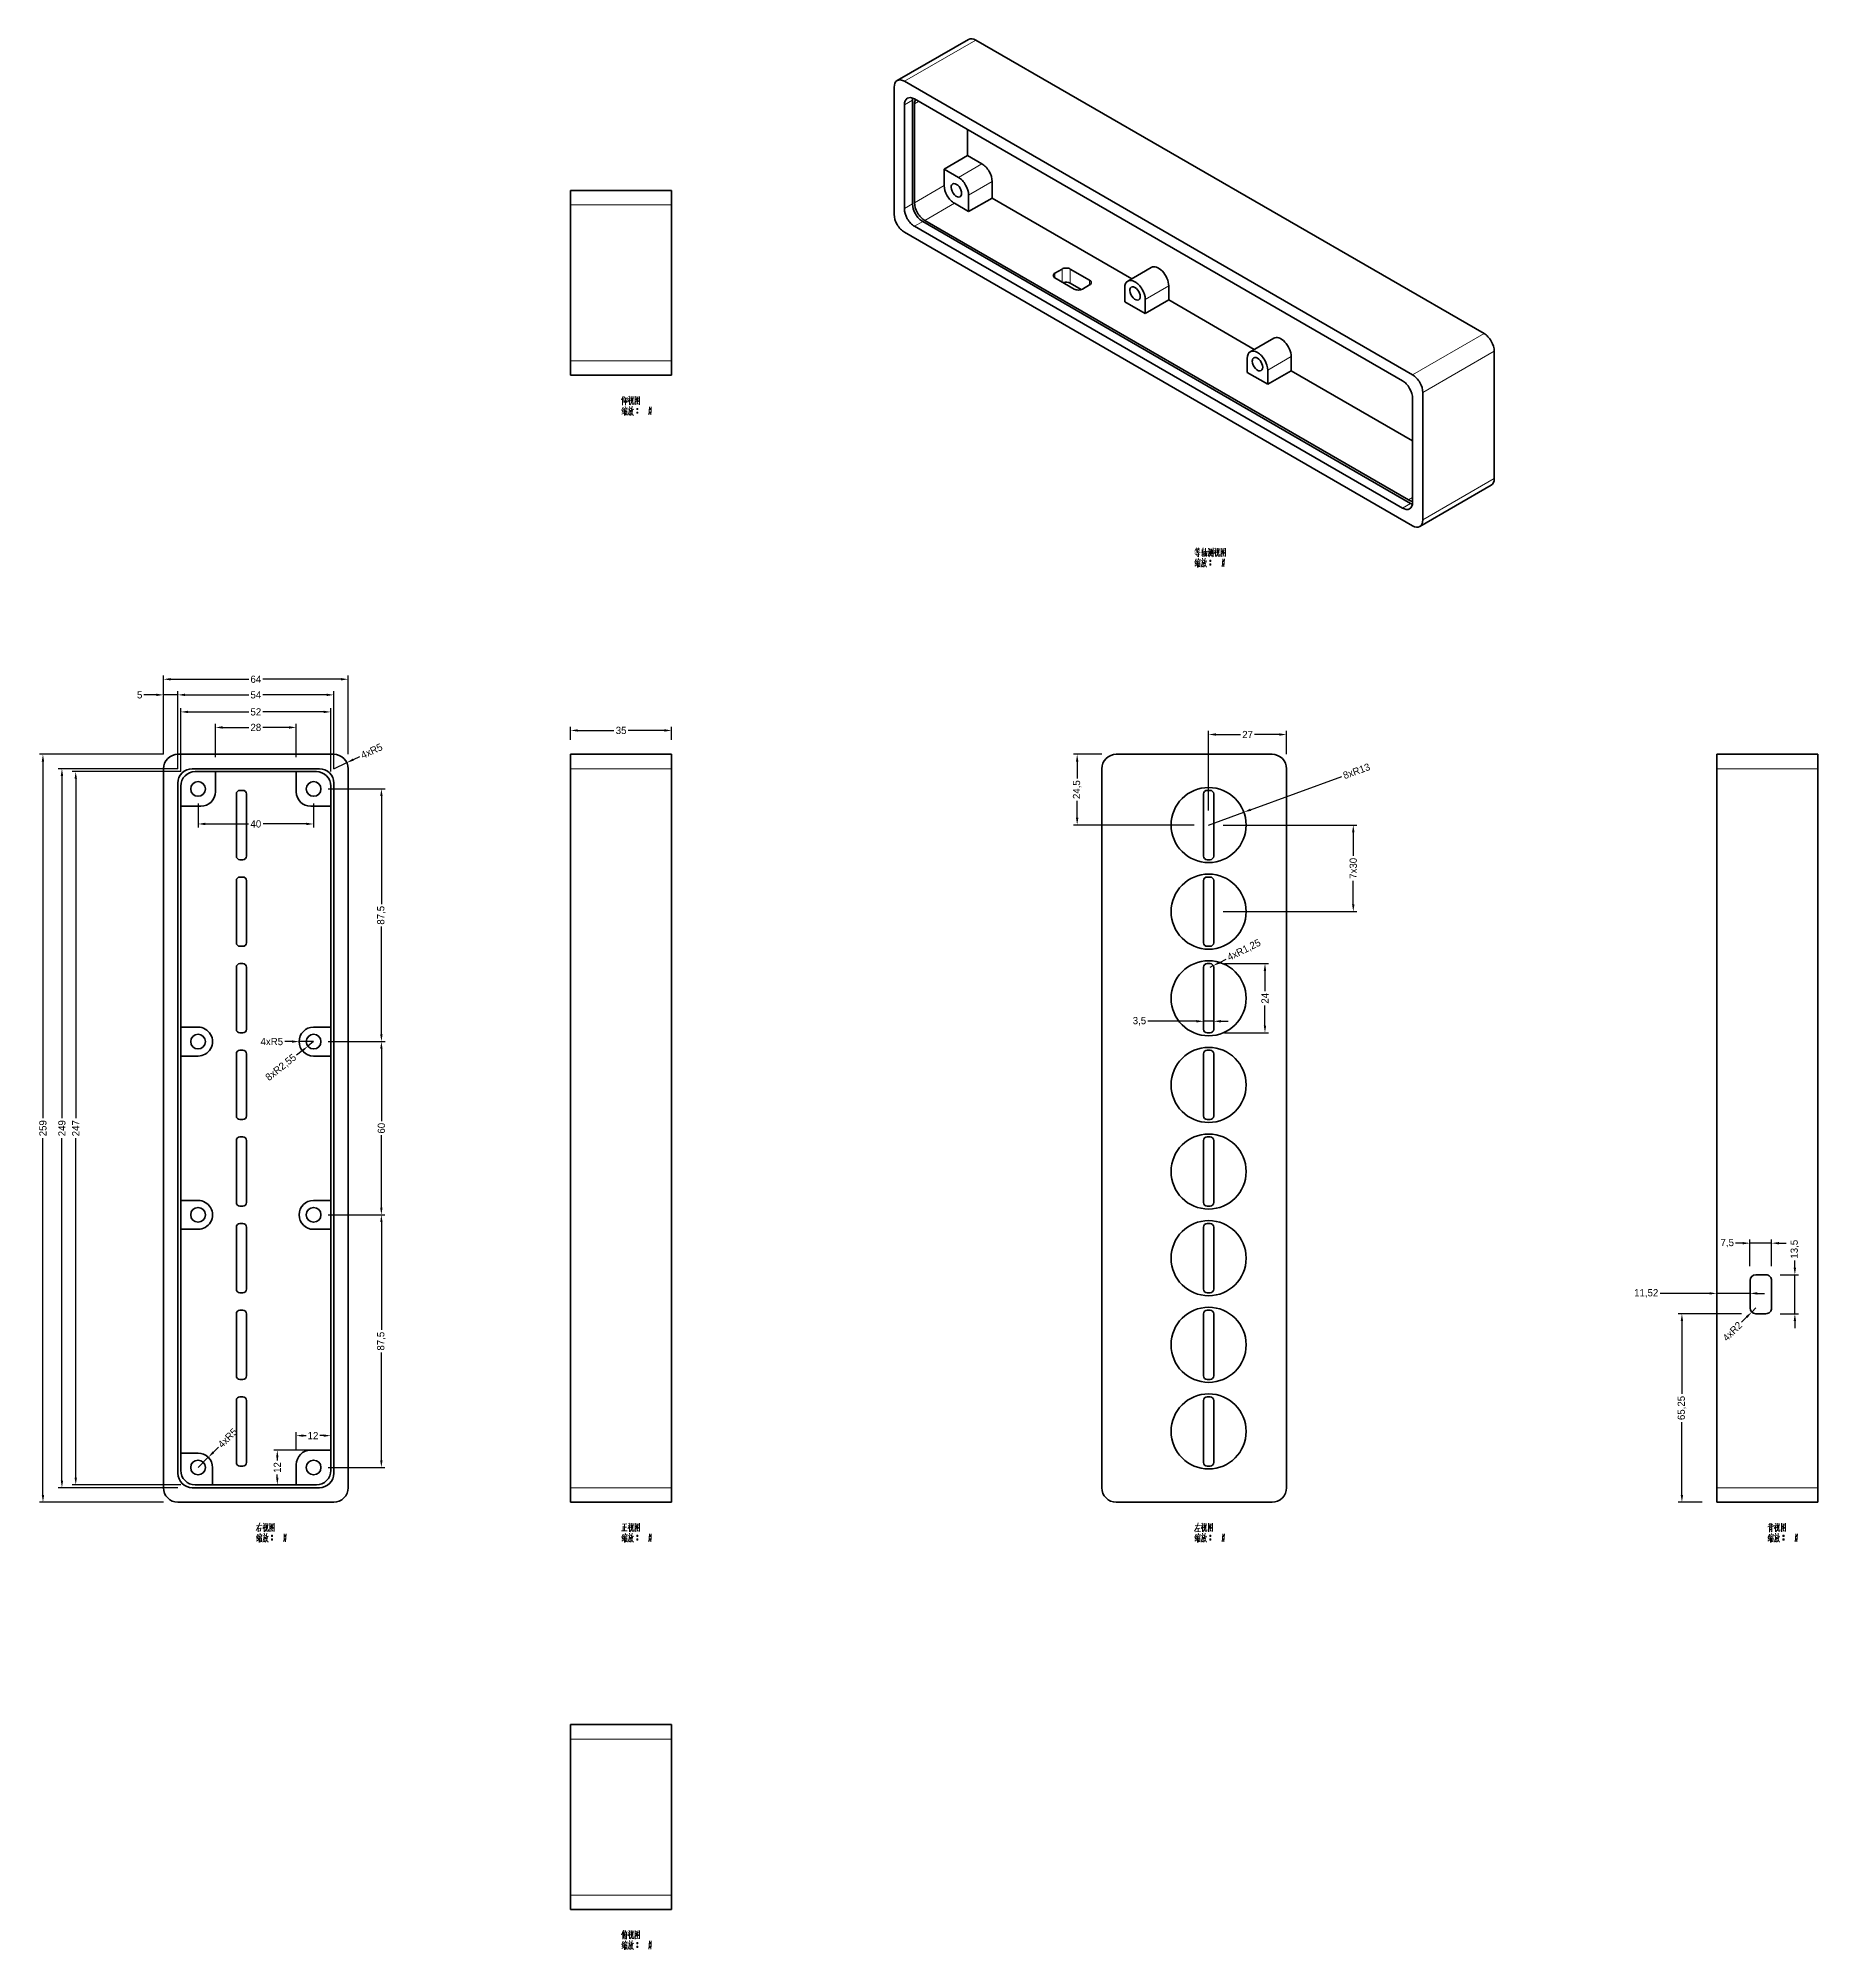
# Model space of a CAD drawing. Extents: x 393 to 1009, y 136 to 798.
import ezdxf

# ---------------------------------------------------------------- set-up
doc = ezdxf.new("R2010")
doc.units = 0
doc.styles.get("Standard").update_dxf_attribs({"font": 'Deng.ttf'})
doc.dimstyles.get("Standard").update_dxf_attribs({"dimtxt": 0.18, "dimasz": 0.18, "dimexe": 0.18, "dimexo": 0.0625, "dimgap": 0.09, "dimtad": 0, "dimtih": 1, "dimtoh": 1, "dimdec": 4, "dimzin": 0, "dimdsep": 46, "dimtxsty": 'Standard', "dimcen": 0.09, "dimadec": 0, "dimazin": 0, "dimtfac": 1, "dimtdec": 4, "dimtofl": 0, "dimtmove": 0, "dimatfit": 3, "dimfxl": 1, "dimtolj": 1, "dimtzin": 0, "dimarcsym": 0})

msp = doc.modelspace()

# ---------------------------------------------------------------- blocks, each defined once
blk = doc.blocks.new('*D13')
at = {"color": 0, "lineweight": -2, "transparency": 16777216}
for p, q in [((435.96, 550), (435.96, 577.23)), ((438.46, 575.98), (465.49, 575.98)), ((497.46, 575.98), (470.43, 575.98)), ((499.96, 550), (499.96, 577.23))]:
    blk.add_line(p, q, dxfattribs=at)
at = {"color": 0, "transparency": 16777216}
for points in [[(438.46, 576.4), (438.46, 575.57), (435.96, 575.98)], [(497.46, 576.4), (497.46, 575.57), (499.96, 575.98)]]:
    blk.add_solid(points, dxfattribs=at)
at = {"layer": 'Defpoints', "color": 0, "transparency": 16777216}
for p in [(499.96, 575.98), (435.96, 545), (499.96, 545)]:
    blk.add_point(p, dxfattribs=at)
at = {"color": 0, "transparency": 16777216, "insert": (467.96, 575.98), "char_height": 2.5, "attachment_point": 5}
blk.add_mtext('64', dxfattribs=at)
blk = doc.blocks.new('*D14')
at = {"color": 0, "lineweight": -2, "transparency": 16777216}
for p, q in [((433.46, 570.57), (429.15, 570.57)), ((435.96, 550), (435.96, 571.82)), ((440.96, 570.57), (435.96, 570.57)), ((440.96, 545), (440.96, 571.82)), ((443.46, 570.57), (445.96, 570.57))]:
    blk.add_line(p, q, dxfattribs=at)
at = {"color": 0, "transparency": 16777216}
for points in [[(433.46, 570.99), (433.46, 570.15), (435.96, 570.57)], [(443.46, 570.99), (443.46, 570.15), (440.96, 570.57)]]:
    blk.add_solid(points, dxfattribs=at)
at = {"layer": 'Defpoints', "color": 0, "transparency": 16777216}
for p in [(440.96, 570.57), (435.96, 545), (440.96, 540)]:
    blk.add_point(p, dxfattribs=at)
at = {"color": 0, "transparency": 16777216, "insert": (427.72, 570.57), "char_height": 2.5, "attachment_point": 5}
blk.add_mtext('5', dxfattribs=at)
blk = doc.blocks.new('*D15')
at = {"color": 0, "lineweight": -2, "transparency": 16777216}
for p, q in [((440.96, 545), (440.96, 571.82)), ((443.46, 570.57), (465.49, 570.57)), ((492.46, 570.57), (470.43, 570.57)), ((494.96, 545), (494.96, 571.82))]:
    blk.add_line(p, q, dxfattribs=at)
at = {"color": 0, "transparency": 16777216}
for points in [[(443.46, 570.99), (443.46, 570.15), (440.96, 570.57)], [(492.46, 570.99), (492.46, 570.15), (494.96, 570.57)]]:
    blk.add_solid(points, dxfattribs=at)
at = {"layer": 'Defpoints', "color": 0, "transparency": 16777216}
for p in [(494.96, 570.57), (440.96, 540), (494.96, 540)]:
    blk.add_point(p, dxfattribs=at)
at = {"color": 0, "transparency": 16777216, "insert": (467.96, 570.57), "char_height": 2.5, "attachment_point": 5}
blk.add_mtext('54', dxfattribs=at)
blk = doc.blocks.new('*D16')
at = {"color": 0, "lineweight": -2, "transparency": 16777216}
for p, q in [((441.96, 544), (441.96, 565.92)), ((444.46, 564.67), (465.52, 564.67)), ((491.46, 564.67), (470.4, 564.67)), ((493.96, 544), (493.96, 565.92))]:
    blk.add_line(p, q, dxfattribs=at)
at = {"color": 0, "transparency": 16777216}
for points in [[(444.46, 565.09), (444.46, 564.26), (441.96, 564.67)], [(491.46, 565.09), (491.46, 564.26), (493.96, 564.67)]]:
    blk.add_solid(points, dxfattribs=at)
at = {"layer": 'Defpoints', "color": 0, "transparency": 16777216}
for p in [(493.96, 564.67), (441.96, 539), (493.96, 539)]:
    blk.add_point(p, dxfattribs=at)
at = {"color": 0, "transparency": 16777216, "insert": (467.96, 564.67), "char_height": 2.5, "attachment_point": 5}
blk.add_mtext('52', dxfattribs=at)
blk = doc.blocks.new('*D17')
at = {"color": 0, "lineweight": -2, "transparency": 16777216}
for p, q in [((494.96, 545), (499.49, 547.11)), ((501.76, 548.17), (504.02, 549.23))]:
    blk.add_line(p, q, dxfattribs=at)
at = {"color": 0, "transparency": 16777216}
blk.add_solid([(501.58, 548.55), (501.93, 547.79), (499.49, 547.11)], dxfattribs=at)
at = {"layer": 'Defpoints', "color": 0, "transparency": 16777216}
for p in [(494.96, 545), (499.49, 547.11)]:
    blk.add_point(p, dxfattribs=at)
at = {"color": 0, "transparency": 16777216, "insert": (508.08, 551.12), "char_height": 2.5, "attachment_point": 5, "rotation": 25.00439}
blk.add_mtext('4xR5', dxfattribs=at)
blk = doc.blocks.new('*D18')
at = {"color": 0, "lineweight": -2, "transparency": 16777216}
for p, q in [((453.96, 549), (453.96, 560.55)), ((456.46, 559.3), (465.51, 559.3)), ((479.46, 559.3), (470.41, 559.3)), ((481.96, 549), (481.96, 560.55))]:
    blk.add_line(p, q, dxfattribs=at)
at = {"color": 0, "transparency": 16777216}
for points in [[(456.46, 559.71), (456.46, 558.88), (453.96, 559.3)], [(479.46, 559.71), (479.46, 558.88), (481.96, 559.3)]]:
    blk.add_solid(points, dxfattribs=at)
at = {"layer": 'Defpoints', "color": 0, "transparency": 16777216}
for p in [(481.96, 559.3), (453.96, 544), (481.96, 544)]:
    blk.add_point(p, dxfattribs=at)
at = {"color": 0, "transparency": 16777216, "insert": (467.96, 559.3), "char_height": 2.5, "attachment_point": 5}
blk.add_mtext('28', dxfattribs=at)
blk = doc.blocks.new('*D19')
at = {"color": 0, "lineweight": -2, "transparency": 16777216}
for p, q in [((435.96, 550), (392.96, 550)), ((394.21, 547.5), (394.21, 423.96)), ((394.21, 293.5), (394.21, 417.04)), ((435.96, 291), (392.96, 291))]:
    blk.add_line(p, q, dxfattribs=at)
at = {"color": 0, "transparency": 16777216}
for points in [[(393.8, 547.5), (394.63, 547.5), (394.21, 550)], [(393.8, 293.5), (394.63, 293.5), (394.21, 291)]]:
    blk.add_solid(points, dxfattribs=at)
at = {"layer": 'Defpoints', "color": 0, "transparency": 16777216}
for p in [(394.21, 550), (440.96, 550), (440.96, 291)]:
    blk.add_point(p, dxfattribs=at)
at = {"color": 0, "transparency": 16777216, "insert": (394.21, 420.5), "char_height": 2.5, "attachment_point": 5, "rotation": 90}
blk.add_mtext('259', dxfattribs=at)
blk = doc.blocks.new('*D20')
at = {"color": 0, "lineweight": -2, "transparency": 16777216}
for p, q in [((440.96, 545), (399.54, 545)), ((400.79, 542.5), (400.79, 423.96)), ((400.79, 298.5), (400.79, 417.04)), ((440.96, 296), (399.54, 296))]:
    blk.add_line(p, q, dxfattribs=at)
at = {"color": 0, "transparency": 16777216}
for points in [[(400.37, 542.5), (401.21, 542.5), (400.79, 545)], [(400.37, 298.5), (401.21, 298.5), (400.79, 296)]]:
    blk.add_solid(points, dxfattribs=at)
at = {"layer": 'Defpoints', "color": 0, "transparency": 16777216}
for p in [(400.79, 545), (445.96, 545), (445.96, 296)]:
    blk.add_point(p, dxfattribs=at)
at = {"color": 0, "transparency": 16777216, "insert": (400.79, 420.5), "char_height": 2.5, "attachment_point": 5, "rotation": 90}
blk.add_mtext('249', dxfattribs=at)
blk = doc.blocks.new('*D21')
at = {"color": 0, "lineweight": -2, "transparency": 16777216}
for p, q in [((441.96, 544), (404.32, 544)), ((405.57, 541.5), (405.57, 423.96)), ((405.57, 299.5), (405.57, 417.04)), ((441.96, 297), (404.32, 297))]:
    blk.add_line(p, q, dxfattribs=at)
at = {"color": 0, "transparency": 16777216}
for points in [[(405.16, 541.5), (405.99, 541.5), (405.57, 544)], [(405.16, 299.5), (405.99, 299.5), (405.57, 297)]]:
    blk.add_solid(points, dxfattribs=at)
at = {"layer": 'Defpoints', "color": 0, "transparency": 16777216}
for p in [(405.57, 544), (446.96, 544), (446.96, 297)]:
    blk.add_point(p, dxfattribs=at)
at = {"color": 0, "transparency": 16777216, "insert": (405.57, 420.5), "char_height": 2.5, "attachment_point": 5, "rotation": 90}
blk.add_mtext('247', dxfattribs=at)
blk = doc.blocks.new('*D22')
at = {"color": 0, "lineweight": -2, "transparency": 16777216}
for p, q in [((480.46, 450.5), (477.96, 450.5)), ((487.96, 450.5), (482.96, 450.5))]:
    blk.add_line(p, q, dxfattribs=at)
at = {"color": 0, "transparency": 16777216}
blk.add_solid([(480.46, 450.92), (480.46, 450.08), (482.96, 450.5)], dxfattribs=at)
at = {"layer": 'Defpoints', "color": 0, "transparency": 16777216}
for p in [(482.96, 450.5), (487.96, 450.5)]:
    blk.add_point(p, dxfattribs=at)
at = {"color": 0, "transparency": 16777216, "insert": (473.49, 450.5), "char_height": 2.5, "attachment_point": 5}
blk.add_mtext('4xR5', dxfattribs=at)
blk = doc.blocks.new('*D25')
at = {"color": 0, "lineweight": -2, "transparency": 16777216}
for p, q in [((487.96, 450.5), (485.97, 448.9)), ((484.03, 447.33), (482.08, 445.77))]:
    blk.add_line(p, q, dxfattribs=at)
at = {"color": 0, "transparency": 16777216}
blk.add_solid([(483.77, 447.66), (484.29, 447.01), (485.97, 448.9)], dxfattribs=at)
at = {"layer": 'Defpoints', "color": 0, "transparency": 16777216}
for p in [(487.96, 450.5), (485.97, 448.9)]:
    blk.add_point(p, dxfattribs=at)
at = {"color": 0, "transparency": 16777216, "insert": (476.73, 441.46), "char_height": 2.5, "attachment_point": 5, "rotation": 38.83892}
blk.add_mtext('8xR2,55', dxfattribs=at)
blk = doc.blocks.new('*D26')
at = {"color": 0, "lineweight": -2, "transparency": 16777216}
for p, q in [((447.96, 533), (447.96, 524.62)), ((487.96, 533), (487.96, 524.62)), ((450.46, 525.87), (465.43, 525.87)), ((485.46, 525.87), (470.49, 525.87))]:
    blk.add_line(p, q, dxfattribs=at)
at = {"color": 0, "transparency": 16777216}
for points in [[(450.46, 526.29), (450.46, 525.46), (447.96, 525.87)], [(485.46, 526.29), (485.46, 525.46), (487.96, 525.87)]]:
    blk.add_solid(points, dxfattribs=at)
at = {"layer": 'Defpoints', "color": 0, "transparency": 16777216}
for p in [(447.96, 538), (487.96, 538), (487.96, 525.87)]:
    blk.add_point(p, dxfattribs=at)
at = {"color": 0, "transparency": 16777216, "insert": (467.96, 525.87), "char_height": 2.5, "attachment_point": 5}
blk.add_mtext('40', dxfattribs=at)
blk = doc.blocks.new('*D27')
at = {"color": 0, "lineweight": -2, "transparency": 16777216}
for p, q in [((492.96, 538), (512.71, 538)), ((511.46, 535.5), (511.46, 498.15)), ((511.46, 453), (511.46, 490.35)), ((492.96, 450.5), (512.71, 450.5))]:
    blk.add_line(p, q, dxfattribs=at)
at = {"color": 0, "transparency": 16777216}
for points in [[(511.05, 535.5), (511.88, 535.5), (511.46, 538)], [(511.05, 453), (511.88, 453), (511.46, 450.5)]]:
    blk.add_solid(points, dxfattribs=at)
at = {"layer": 'Defpoints', "color": 0, "transparency": 16777216}
for p in [(487.96, 538), (511.46, 538), (487.96, 450.5)]:
    blk.add_point(p, dxfattribs=at)
at = {"color": 0, "transparency": 16777216, "insert": (511.46, 494.25), "char_height": 2.5, "attachment_point": 5, "rotation": 90}
blk.add_mtext('87,5', dxfattribs=at)
blk = doc.blocks.new('*D28')
at = {"color": 0, "lineweight": -2, "transparency": 16777216}
for p, q in [((492.96, 450.5), (512.7, 450.5)), ((511.45, 448), (511.45, 422.96)), ((511.45, 393), (511.45, 418.04)), ((492.96, 390.5), (512.7, 390.5))]:
    blk.add_line(p, q, dxfattribs=at)
at = {"color": 0, "transparency": 16777216}
for points in [[(511.04, 448), (511.87, 448), (511.45, 450.5)], [(511.04, 393), (511.87, 393), (511.45, 390.5)]]:
    blk.add_solid(points, dxfattribs=at)
at = {"layer": 'Defpoints', "color": 0, "transparency": 16777216}
for p in [(487.96, 450.5), (511.45, 450.5), (487.96, 390.5)]:
    blk.add_point(p, dxfattribs=at)
at = {"color": 0, "transparency": 16777216, "insert": (511.45, 420.5), "char_height": 2.5, "attachment_point": 5, "rotation": 90}
blk.add_mtext('60', dxfattribs=at)
blk = doc.blocks.new('*D29')
at = {"color": 0, "lineweight": -2, "transparency": 16777216}
for p, q in [((492.96, 390.5), (512.7, 390.5)), ((511.45, 388), (511.45, 350.65)), ((511.45, 305.5), (511.45, 342.85)), ((492.96, 303), (512.7, 303))]:
    blk.add_line(p, q, dxfattribs=at)
at = {"color": 0, "transparency": 16777216}
for points in [[(511.04, 388), (511.87, 388), (511.45, 390.5)], [(511.04, 305.5), (511.87, 305.5), (511.45, 303)]]:
    blk.add_solid(points, dxfattribs=at)
at = {"layer": 'Defpoints', "color": 0, "transparency": 16777216}
for p in [(487.96, 390.5), (511.45, 390.5), (487.96, 303)]:
    blk.add_point(p, dxfattribs=at)
at = {"color": 0, "transparency": 16777216, "insert": (511.45, 346.75), "char_height": 2.5, "attachment_point": 5, "rotation": 90}
blk.add_mtext('87,5', dxfattribs=at)
blk = doc.blocks.new('*D30')
at = {"color": 0, "lineweight": -2, "transparency": 16777216}
for p, q in [((481.96, 309), (481.96, 315.29)), ((484.46, 314.04), (485.35, 314.04)), ((491.46, 314.04), (490.16, 314.04)), ((493.96, 307), (493.96, 315.29))]:
    blk.add_line(p, q, dxfattribs=at)
at = {"color": 0, "transparency": 16777216}
for points in [[(484.46, 314.46), (484.46, 313.63), (481.96, 314.04)], [(491.46, 314.46), (491.46, 313.63), (493.96, 314.04)]]:
    blk.add_solid(points, dxfattribs=at)
at = {"layer": 'Defpoints', "color": 0, "transparency": 16777216}
for p in [(493.96, 314.04), (481.96, 304), (493.96, 302)]:
    blk.add_point(p, dxfattribs=at)
at = {"color": 0, "transparency": 16777216, "insert": (487.75, 314.04), "char_height": 2.5, "attachment_point": 5}
blk.add_mtext('12', dxfattribs=at)
blk = doc.blocks.new('*D31')
at = {"color": 0, "lineweight": -2, "transparency": 16777216}
for p, q in [((488.96, 309), (474.15, 309)), ((475.4, 306.5), (475.4, 305.4)), ((475.4, 299.5), (475.4, 300.6)), ((483.96, 297), (474.15, 297))]:
    blk.add_line(p, q, dxfattribs=at)
at = {"color": 0, "transparency": 16777216}
for points in [[(474.98, 306.5), (475.82, 306.5), (475.4, 309)], [(474.98, 299.5), (475.82, 299.5), (475.4, 297)]]:
    blk.add_solid(points, dxfattribs=at)
at = {"layer": 'Defpoints', "color": 0, "transparency": 16777216}
for p in [(475.4, 309), (493.96, 309), (488.96, 297)]:
    blk.add_point(p, dxfattribs=at)
at = {"color": 0, "transparency": 16777216, "insert": (475.4, 303), "char_height": 2.5, "attachment_point": 5, "rotation": 90}
blk.add_mtext('12', dxfattribs=at)
blk = doc.blocks.new('*D32')
at = {"color": 0, "lineweight": -2, "transparency": 16777216}
for p, q in [((447.96, 303), (451.5, 306.54)), ((453.26, 308.3), (455.03, 310.07))]:
    blk.add_line(p, q, dxfattribs=at)
at = {"color": 0, "transparency": 16777216}
blk.add_solid([(452.97, 308.6), (453.56, 308.01), (451.5, 306.54)], dxfattribs=at)
at = {"layer": 'Defpoints', "color": 0, "transparency": 16777216}
for p in [(451.5, 306.54), (447.96, 303)]:
    blk.add_point(p, dxfattribs=at)
at = {"color": 0, "transparency": 16777216, "insert": (458.19, 313.23), "char_height": 2.5, "attachment_point": 5, "rotation": 45}
blk.add_mtext('4xR5', dxfattribs=at)
blk = doc.blocks.new('*D33')
at = {"color": 0, "lineweight": -2, "transparency": 16777216}
for p, q in [((577, 555), (577, 559.51)), ((579.5, 558.26), (592.02, 558.26)), ((609.5, 558.26), (596.98, 558.26)), ((612, 555), (612, 559.51))]:
    blk.add_line(p, q, dxfattribs=at)
at = {"color": 0, "transparency": 16777216}
for points in [[(579.5, 558.67), (579.5, 557.84), (577, 558.26)], [(609.5, 558.67), (609.5, 557.84), (612, 558.26)]]:
    blk.add_solid(points, dxfattribs=at)
at = {"layer": 'Defpoints', "color": 0, "transparency": 16777216}
for p in [(612, 558.26), (577, 550), (612, 550)]:
    blk.add_point(p, dxfattribs=at)
at = {"color": 0, "transparency": 16777216, "insert": (594.5, 558.26), "char_height": 2.5, "attachment_point": 5}
blk.add_mtext('35', dxfattribs=at)
blk = doc.blocks.new('*D34')
at = {"color": 0, "lineweight": -2, "transparency": 16777216}
for p, q in [((1001.11, 372.25), (1001.11, 374.75)), ((996.07, 369.75), (1002.36, 369.75)), ((1001.11, 356.25), (1001.11, 369.75)), ((996.07, 356.25), (1002.36, 356.25)), ((1001.11, 353.75), (1001.11, 351.25))]:
    blk.add_line(p, q, dxfattribs=at)
at = {"color": 0, "transparency": 16777216}
for points in [[(1000.7, 372.25), (1001.53, 372.25), (1001.11, 369.75)], [(1000.7, 353.75), (1001.53, 353.75), (1001.11, 356.25)]]:
    blk.add_solid(points, dxfattribs=at)
at = {"layer": 'Defpoints', "color": 0, "transparency": 16777216}
for p in [(991.07, 369.75), (1001.11, 369.75), (991.07, 356.25)]:
    blk.add_point(p, dxfattribs=at)
at = {"color": 0, "transparency": 16777216, "insert": (1001.11, 378.6), "char_height": 2.5, "attachment_point": 5, "rotation": 90}
blk.add_mtext('13,5', dxfattribs=at)
blk = doc.blocks.new('*D35')
at = {"color": 0, "lineweight": -2, "transparency": 16777216}
for p, q in [((983.07, 380.69), (980.57, 380.69)), ((985.57, 372.75), (985.57, 381.94)), ((993.07, 380.69), (985.57, 380.69)), ((993.07, 372.75), (993.07, 381.94)), ((995.57, 380.69), (998.07, 380.69))]:
    blk.add_line(p, q, dxfattribs=at)
at = {"color": 0, "transparency": 16777216}
for points in [[(983.07, 381.1), (983.07, 380.27), (985.57, 380.69)], [(995.57, 381.1), (995.57, 380.27), (993.07, 380.69)]]:
    blk.add_solid(points, dxfattribs=at)
at = {"layer": 'Defpoints', "color": 0, "transparency": 16777216}
for p in [(993.07, 380.69), (985.57, 367.75), (993.07, 367.75)]:
    blk.add_point(p, dxfattribs=at)
at = {"color": 0, "transparency": 16777216, "insert": (977.69, 380.69), "char_height": 2.5, "attachment_point": 5}
blk.add_mtext('7,5', dxfattribs=at)
blk = doc.blocks.new('*D36')
at = {"color": 0, "lineweight": -2, "transparency": 16777216}
for p, q in [((987.57, 358.25), (986.16, 356.84)), ((984.39, 355.07), (982.62, 353.3))]:
    blk.add_line(p, q, dxfattribs=at)
at = {"color": 0, "transparency": 16777216}
blk.add_solid([(984.1, 355.36), (984.68, 354.77), (986.16, 356.84)], dxfattribs=at)
at = {"layer": 'Defpoints', "color": 0, "transparency": 16777216}
for p in [(987.57, 358.25), (986.16, 356.84)]:
    blk.add_point(p, dxfattribs=at)
at = {"color": 0, "transparency": 16777216, "insert": (979.47, 350.14), "char_height": 2.5, "attachment_point": 5, "rotation": 45}
blk.add_mtext('4xR2', dxfattribs=at)
blk = doc.blocks.new('*D37')
at = {"color": 0, "lineweight": -2, "transparency": 16777216}
for p, q in [((982.57, 356.25), (960.74, 356.25)), ((961.99, 353.75), (961.99, 328.52)), ((961.99, 293.5), (961.99, 318.73)), ((969.05, 291), (960.74, 291))]:
    blk.add_line(p, q, dxfattribs=at)
at = {"color": 0, "transparency": 16777216}
for points in [[(961.57, 353.75), (962.4, 353.75), (961.99, 356.25)], [(961.57, 293.5), (962.4, 293.5), (961.99, 291)]]:
    blk.add_solid(points, dxfattribs=at)
at = {"layer": 'Defpoints', "color": 0, "transparency": 16777216}
for p in [(961.99, 356.25), (987.57, 356.25), (974.05, 291)]:
    blk.add_point(p, dxfattribs=at)
at = {"color": 0, "transparency": 16777216, "insert": (961.99, 323.62), "char_height": 2.5, "attachment_point": 5, "rotation": 90}
blk.add_mtext('65,25', dxfattribs=at)
blk = doc.blocks.new('*D38')
at = {"color": 0, "lineweight": -2, "transparency": 16777216}
for p, q in [((974.05, 301), (974.05, 364.55)), ((971.55, 363.3), (954.47, 363.3)), ((985.57, 363.3), (974.05, 363.3)), ((985.57, 362.75), (985.57, 362.05)), ((988.07, 363.3), (990.57, 363.3))]:
    blk.add_line(p, q, dxfattribs=at)
at = {"color": 0, "transparency": 16777216}
for points in [[(971.55, 363.72), (971.55, 362.89), (974.05, 363.3)], [(988.07, 363.72), (988.07, 362.89), (985.57, 363.3)]]:
    blk.add_solid(points, dxfattribs=at)
at = {"layer": 'Defpoints', "color": 0, "transparency": 16777216}
for p in [(985.57, 367.75), (985.57, 363.3), (974.05, 296)]:
    blk.add_point(p, dxfattribs=at)
at = {"color": 0, "transparency": 16777216, "insert": (949.62, 363.3), "char_height": 2.5, "attachment_point": 5}
blk.add_mtext('11,52', dxfattribs=at)
blk = doc.blocks.new('*D39')
at = {"color": 0, "lineweight": -2, "transparency": 16777216}
for p, q in [((812.59, 530.81), (844.16, 542.31)), ((798.03, 525.5), (810.24, 529.95))]:
    blk.add_line(p, q, dxfattribs=at)
at = {"color": 0, "transparency": 16777216}
blk.add_solid([(812.45, 531.2), (812.73, 530.42), (810.24, 529.95)], dxfattribs=at)
at = {"layer": 'Defpoints', "color": 0, "transparency": 16777216}
for p in [(810.24, 529.95), (798.03, 525.5)]:
    blk.add_point(p, dxfattribs=at)
at = {"color": 0, "transparency": 16777216, "insert": (849.26, 544.17), "char_height": 2.5, "attachment_point": 5, "rotation": 20.02644}
blk.add_mtext('8xR13', dxfattribs=at)
blk = doc.blocks.new('*D40')
at = {"color": 0, "lineweight": -2, "transparency": 16777216}
for p, q in [((803.03, 525.5), (849.38, 525.5)), ((848.13, 523), (848.13, 514.84)), ((848.13, 498), (848.13, 506.16)), ((803.03, 495.5), (849.38, 495.5))]:
    blk.add_line(p, q, dxfattribs=at)
at = {"color": 0, "transparency": 16777216}
for points in [[(847.72, 523), (848.55, 523), (848.13, 525.5)], [(847.72, 498), (848.55, 498), (848.13, 495.5)]]:
    blk.add_solid(points, dxfattribs=at)
at = {"layer": 'Defpoints', "color": 0, "transparency": 16777216}
for p in [(798.03, 525.5), (848.13, 525.5), (798.03, 495.5)]:
    blk.add_point(p, dxfattribs=at)
at = {"color": 0, "transparency": 16777216, "insert": (848.13, 510.5), "char_height": 2.5, "attachment_point": 5, "rotation": 90}
blk.add_mtext('7x30', dxfattribs=at)
blk = doc.blocks.new('*D41')
at = {"color": 0, "lineweight": -2, "transparency": 16777216}
for p, q in [((761.03, 550), (751.24, 550)), ((752.49, 547.5), (752.49, 541.64)), ((752.49, 528), (752.49, 533.86)), ((793.03, 525.5), (751.24, 525.5))]:
    blk.add_line(p, q, dxfattribs=at)
at = {"color": 0, "transparency": 16777216}
for points in [[(752.08, 547.5), (752.91, 547.5), (752.49, 550)], [(752.08, 528), (752.91, 528), (752.49, 525.5)]]:
    blk.add_solid(points, dxfattribs=at)
at = {"layer": 'Defpoints', "color": 0, "transparency": 16777216}
for p in [(752.49, 550), (766.03, 550), (798.03, 525.5)]:
    blk.add_point(p, dxfattribs=at)
at = {"color": 0, "transparency": 16777216, "insert": (752.49, 537.75), "char_height": 2.5, "attachment_point": 5, "rotation": 90}
blk.add_mtext('24,5', dxfattribs=at)
blk = doc.blocks.new('*D42')
at = {"color": 0, "lineweight": -2, "transparency": 16777216}
for p, q in [((798.03, 530.5), (798.03, 558.09)), ((800.53, 556.84), (809.08, 556.84)), ((822.53, 556.84), (813.97, 556.84)), ((825.03, 550), (825.03, 558.09))]:
    blk.add_line(p, q, dxfattribs=at)
at = {"color": 0, "transparency": 16777216}
for points in [[(800.53, 557.26), (800.53, 556.43), (798.03, 556.84)], [(822.53, 557.26), (822.53, 556.43), (825.03, 556.84)]]:
    blk.add_solid(points, dxfattribs=at)
at = {"layer": 'Defpoints', "color": 0, "transparency": 16777216}
for p in [(825.03, 556.84), (825.03, 545), (798.03, 525.5)]:
    blk.add_point(p, dxfattribs=at)
at = {"color": 0, "transparency": 16777216, "insert": (811.53, 556.84), "char_height": 2.5, "attachment_point": 5}
blk.add_mtext('27', dxfattribs=at)
blk = doc.blocks.new('*D43')
at = {"color": 0, "lineweight": -2, "transparency": 16777216}
for p, q in [((803.53, 477.5), (818.8, 477.5)), ((817.55, 475), (817.55, 467.97)), ((817.55, 456), (817.55, 463.03)), ((803.53, 453.5), (818.8, 453.5))]:
    blk.add_line(p, q, dxfattribs=at)
at = {"color": 0, "transparency": 16777216}
for points in [[(817.13, 475), (817.96, 475), (817.55, 477.5)], [(817.13, 456), (817.96, 456), (817.55, 453.5)]]:
    blk.add_solid(points, dxfattribs=at)
at = {"layer": 'Defpoints', "color": 0, "transparency": 16777216}
for p in [(798.53, 477.5), (817.55, 477.5), (798.53, 453.5)]:
    blk.add_point(p, dxfattribs=at)
at = {"color": 0, "transparency": 16777216, "insert": (817.55, 465.5), "char_height": 2.5, "attachment_point": 5, "rotation": 90}
blk.add_mtext('24', dxfattribs=at)
blk = doc.blocks.new('*D44')
at = {"color": 0, "lineweight": -2, "transparency": 16777216}
for p, q in [((793.78, 457.54), (776.96, 457.54)), ((796.28, 459.75), (796.28, 458.79)), ((799.78, 457.54), (796.28, 457.54)), ((799.78, 459.75), (799.78, 458.79)), ((802.28, 457.54), (804.78, 457.54))]:
    blk.add_line(p, q, dxfattribs=at)
at = {"color": 0, "transparency": 16777216}
for points in [[(793.78, 457.95), (793.78, 457.12), (796.28, 457.54)], [(802.28, 457.95), (802.28, 457.12), (799.78, 457.54)]]:
    blk.add_solid(points, dxfattribs=at)
at = {"layer": 'Defpoints', "color": 0, "transparency": 16777216}
for p in [(799.78, 457.54), (796.28, 454.75), (799.78, 454.75)]:
    blk.add_point(p, dxfattribs=at)
at = {"color": 0, "transparency": 16777216, "insert": (774.06, 457.54), "char_height": 2.5, "attachment_point": 5}
blk.add_mtext('3,5', dxfattribs=at)
blk = doc.blocks.new('*D45')
at = {"color": 0, "lineweight": -2, "transparency": 16777216}
for p, q in [((798.53, 476.25), (799.65, 476.81)), ((801.88, 477.92), (804.12, 479.03))]:
    blk.add_line(p, q, dxfattribs=at)
at = {"color": 0, "transparency": 16777216}
blk.add_solid([(801.7, 478.29), (802.07, 477.54), (799.65, 476.81)], dxfattribs=at)
at = {"layer": 'Defpoints', "color": 0, "transparency": 16777216}
for p in [(799.65, 476.81), (798.53, 476.25)]:
    blk.add_point(p, dxfattribs=at)
at = {"color": 0, "transparency": 16777216, "insert": (810.33, 482.11), "char_height": 2.5, "attachment_point": 5, "rotation": 26.40276}
blk.add_mtext('4xR1,25', dxfattribs=at)

# ---------------------------------------------------------------- dimensions: what is measured, and where the dimension line sits
for base, p1, p2, picture, middle in [((499.959991, 575.984328), (435.959991, 545), (499.959991, 545), '*D13', (467.959991, 575.984328)), ((494.959991, 570.570505), (440.959991, 540), (494.959991, 540), '*D15', (467.959991, 570.570505)), ((493.959991, 564.673789), (441.959991, 539), (493.959991, 539), '*D16', (467.959991, 564.673789)), ((481.959991, 559.295153), (453.959991, 544), (481.959991, 544), '*D18', (467.959991, 559.295153)), ((612, 558.258143), (577, 550), (612, 550), '*D33', (594.5, 558.258143)), ((825.026123, 556.842844), (798.026123, 525.5), (825.026123, 545), '*D42', (811.526123, 556.842844)), ((487.959991, 525.872899), (447.959991, 538), (487.959991, 538), '*D26', (467.959991, 525.872899))]:
    dim = msp.add_linear_dim(base=base, p1=p1, p2=p2, dimstyle='Standard', override={"dimtxt": 2.5, "dimasz": 2.5, "dimexe": 1.25, "dimexo": 5, "dimgap": 0.625, "dimtih": 0, "dimtoh": 0, "dimdec": 2, "dimzin": 8, "dimdsep": 44, "dimcen": 2.5, "dimtdec": 2, "dimtofl": 1, "dimatfit": 0, "dimtolj": 0, "dimtzin": 8})
    dim.commit()
    dim.dimension.update_dxf_attribs({"geometry": picture, "text_midpoint": middle})
for base, p1, p2, picture, middle in [((440.959991, 570.570505), (435.959991, 545), (440.959991, 540), '*D14', (427.72299, 570.570505)), ((799.776123, 457.537456), (796.276123, 454.75), (799.776123, 454.75), '*D44', (774.06354, 457.537456)), ((993.072266, 380.687788), (985.572266, 367.75), (993.072266, 367.75), '*D35', (977.692751, 380.687788)), ((985.572266, 363.304579), (974.052246, 296), (985.572266, 367.75), '*D38', (949.618526, 363.304579)), ((493.959991, 314.043081), (481.959991, 304), (493.959991, 302), '*D30', (487.75489, 314.043081))]:
    dim = msp.add_linear_dim(base=base, p1=p1, p2=p2, dimstyle='Standard', override={"dimtxt": 2.5, "dimasz": 2.5, "dimexe": 1.25, "dimexo": 5, "dimgap": 0.625, "dimtih": 0, "dimtoh": 0, "dimdec": 2, "dimzin": 8, "dimdsep": 44, "dimcen": 2.5, "dimtdec": 2, "dimtofl": 1, "dimatfit": 0, "dimtolj": 0, "dimtzin": 8})
    dim.commit()
    dim.dimension.update_dxf_attribs({"geometry": picture, "text_midpoint": middle, "dimtype": 160})
for base, p1, p2, picture, middle in [((394.213234, 550), (440.959991, 291), (440.959991, 550), '*D19', (394.213234, 420.5)), ((752.492288, 550), (798.026123, 525.5), (766.026123, 550), '*D41', (752.492288, 537.75)), ((400.791464, 545), (445.959991, 296), (445.959991, 545), '*D20', (400.791464, 420.5)), ((405.573005, 544), (446.959991, 297), (446.959991, 544), '*D21', (405.573005, 420.5)), ((511.46187, 538), (487.959991, 450.5), (487.959991, 538), '*D27', (511.46187, 494.25)), ((817.547802, 477.5), (798.526123, 453.5), (798.526123, 477.5), '*D43', (817.547802, 465.5)), ((511.452128, 450.5), (487.959991, 390.5), (487.959991, 450.5), '*D28', (511.452128, 420.5)), ((511.453034, 390.5), (487.959991, 303), (487.959991, 390.5), '*D29', (511.453034, 346.75)), ((1001.114653, 369.75), (991.072266, 356.25), (991.072266, 369.75), '*D34', (1001.114653, 378.598288)), ((961.985331, 356.25), (974.052246, 291), (987.572266, 356.25), '*D37', (961.985331, 323.625))]:
    dim = msp.add_linear_dim(base=base, p1=p1, p2=p2, angle=270, dimstyle='Standard', override={"dimtxt": 2.5, "dimasz": 2.5, "dimexe": 1.25, "dimexo": 5, "dimgap": 0.625, "dimtih": 0, "dimtoh": 0, "dimdec": 2, "dimzin": 8, "dimdsep": 44, "dimcen": 2.5, "dimtdec": 2, "dimtofl": 1, "dimatfit": 0, "dimtolj": 0, "dimtzin": 8})
    dim.commit()
    dim.dimension.update_dxf_attribs({"geometry": picture, "text_midpoint": middle})
for center, mpoint, text, picture, middle in [((494.959991, 545), (499.491368, 547.113438), '4x<>', '*D17', (508.077202, 551.11788)), ((798.026123, 525.5), (810.240074, 529.951899), '8x<>', '*D39', (849.255546, 544.172763)), ((798.526123, 476.25), (799.645736, 476.805848), '4x<>', '*D45', (810.32755, 482.108989)), ((487.959991, 450.5), (482.959991, 450.5), '4x<>', '*D22', (473.486233, 450.5)), ((487.959991, 450.5), (485.973765, 448.900811), '8x<>', '*D25', (476.727114, 441.455965)), ((987.572266, 358.25), (986.158052, 356.835786), '4x<>', '*D36', (979.465744, 350.143478)), ((447.959991, 303), (451.495525, 306.535534), '4x<>', '*D32', (458.194483, 313.234493))]:
    dim = msp.add_radius_dim(center=center, mpoint=mpoint, text=text, dimstyle='Standard', override={"dimtxt": 2.5, "dimasz": 2.5, "dimexe": 1.25, "dimexo": 5, "dimgap": 0.625, "dimtih": 0, "dimtoh": 0, "dimdec": 2, "dimzin": 8, "dimdsep": 44, "dimcen": 2.5, "dimtdec": 2, "dimtofl": 1, "dimatfit": 0, "dimtolj": 0, "dimtzin": 8})
    dim.commit()
    dim.dimension.update_dxf_attribs({"geometry": picture, "text_midpoint": middle, "dimtype": 164})
dim = msp.add_linear_dim(base=(848.134442, 525.5), p1=(798.026123, 495.5), p2=(798.026123, 525.5), angle=270, text='7x<>', dimstyle='Standard', override={"dimtxt": 2.5, "dimasz": 2.5, "dimexe": 1.25, "dimexo": 5, "dimgap": 0.625, "dimtih": 0, "dimtoh": 0, "dimdec": 2, "dimzin": 8, "dimdsep": 44, "dimcen": 2.5, "dimtdec": 2, "dimtofl": 1, "dimatfit": 0, "dimtolj": 0, "dimtzin": 8})
dim.commit()
dim.dimension.update_dxf_attribs({"geometry": '*D40', "text_midpoint": (848.134442, 510.5)})
dim = msp.add_linear_dim(base=(475.398393, 309), p1=(488.959991, 297), p2=(493.959991, 309), angle=270, dimstyle='Standard', override={"dimtxt": 2.5, "dimasz": 2.5, "dimexe": 1.25, "dimexo": 5, "dimgap": 0.625, "dimtih": 0, "dimtoh": 0, "dimdec": 2, "dimzin": 8, "dimdsep": 44, "dimcen": 2.5, "dimtdec": 2, "dimtofl": 1, "dimatfit": 0, "dimtolj": 0, "dimtzin": 8})
dim.commit()
dim.dimension.update_dxf_attribs({"geometry": '*D31', "text_midpoint": (475.398393, 303), "dimtype": 160})

# ---------------------------------------------------------------- linework, layer by layer
at = {"color": 7, "lineweight": 35}
for p, q in [((714.865662, 797.590454), (690.116943, 783.301758)), ((893.435242, 695.689026), (717.365662, 797.342834)), ((868.686523, 681.40033), (692.616943, 783.054138)), ((689.081421, 781.012878), (689.081421, 736.922119)), ((692.616943, 774.88916), (692.616943, 738.963318)), ((695.445374, 776.522156), (695.445374, 740.596313)), ((696.152466, 776.93042), (865.151001, 679.35907)), ((696.152466, 775.297424), (696.152466, 741.004578)), ((577, 745.243713), (612, 745.243713)), ((771.409119, 714.701538), (723.022522, 742.637573)), ((577, 740.243713), (577, 686.243713)), ((612, 740.243713), (612, 686.243713)), ((867.272339, 638.125977), (699.687988, 734.880859)), ((692.616943, 730.79834), (868.686523, 629.144531)), ((865.151001, 635.26825), (696.152466, 732.8396)), ((867.979431, 636.901245), (698.980896, 734.472595)), ((813.83551, 690.206665), (784.187256, 707.324097)), ((896.970825, 645.474487), (896.970825, 689.565308)), ((868.686523, 658.538452), (826.613647, 682.829224)), ((577, 681.243713), (612, 681.243713)), ((872.222046, 631.185791), (872.222046, 675.276611)), ((868.686523, 637.309509), (868.686523, 673.235352)), ((895.935242, 643.185608), (871.186523, 628.896912)), ((494.959991, 550), (440.959991, 550)), ((577, 550), (612, 550)), ((766.026123, 550), (820.026123, 550)), ((1009.052246, 550), (974.052246, 550)), ((435.959991, 545), (435.959991, 296)), ((489.959991, 545), (445.959991, 545)), ((488.959991, 544), (446.959991, 544)), ((499.959991, 296), (499.959991, 545)), ((577, 545), (577, 296)), ((612, 545), (612, 296)), ((761.026123, 296), (761.026123, 545)), ((825.026123, 545), (825.026123, 296)), ((974.052246, 296), (974.052246, 545)), ((1009.052246, 296), (1009.052246, 545)), ((440.959991, 301), (440.959991, 540)), ((441.959991, 302), (441.959991, 539)), ((461.209991, 514.75), (461.209991, 536.25)), ((464.709991, 536.25), (464.709991, 514.75)), ((493.959991, 539), (493.959991, 302)), ((494.959991, 540), (494.959991, 301)), ((796.276123, 536.25), (796.276123, 514.75)), ((799.776123, 514.75), (799.776123, 536.25)), ((461.209991, 484.75), (461.209991, 506.25)), ((464.709991, 506.25), (464.709991, 484.75)), ((796.276123, 506.25), (796.276123, 484.75)), ((799.776123, 484.75), (799.776123, 506.25)), ((461.209991, 454.75), (461.209991, 476.25)), ((464.709991, 476.25), (464.709991, 454.75)), ((796.276123, 476.25), (796.276123, 454.75)), ((799.776123, 454.75), (799.776123, 476.25)), ((461.209991, 424.75), (461.209991, 446.25)), ((464.709991, 446.25), (464.709991, 424.75)), ((796.276123, 446.25), (796.276123, 424.75)), ((799.776123, 424.75), (799.776123, 446.25)), ((461.209991, 394.75), (461.209991, 416.25)), ((464.709991, 416.25), (464.709991, 394.75)), ((796.276123, 416.25), (796.276123, 394.75)), ((799.776123, 394.75), (799.776123, 416.25)), ((461.209991, 364.75), (461.209991, 386.25)), ((464.709991, 386.25), (464.709991, 364.75)), ((796.276123, 386.25), (796.276123, 364.75)), ((799.776123, 364.75), (799.776123, 386.25)), ((461.209991, 334.75), (461.209991, 356.25)), ((464.709991, 356.25), (464.709991, 334.75)), ((796.276123, 356.25), (796.276123, 334.75)), ((799.776123, 334.75), (799.776123, 356.25)), ((461.209991, 304.75), (461.209991, 326.25)), ((464.709991, 326.25), (464.709991, 304.75)), ((796.276123, 326.25), (796.276123, 304.75)), ((799.776123, 304.75), (799.776123, 326.25)), ((445.959991, 296), (489.959991, 296)), ((446.959991, 297), (488.959991, 297)), ((440.959991, 291), (494.959991, 291)), ((577, 291), (612, 291)), ((820.026123, 291), (766.026123, 291)), ((1009.052246, 291), (974.052246, 291)), ((577, 213.959991), (612, 213.959991)), ((577, 208.959991), (577, 154.959991)), ((612, 208.959991), (612, 154.959991)), ((577, 149.959991), (612, 149.959991))]:
    msp.add_line(p, q, dxfattribs=at)
at = {"color": 7, "lineweight": 13}
for p, q in [((717.365662, 797.342834), (692.616943, 783.054138)), ((577, 740.243713), (612, 740.243713)), ((893.435242, 695.689026), (868.686523, 681.40033)), ((896.970825, 689.565308), (872.222046, 675.276611)), ((577, 686.243713), (612, 686.243713)), ((896.970825, 645.474487), (872.222046, 631.185791)), ((577, 545), (612, 545)), ((1009.052246, 545), (974.052246, 545)), ((577, 296), (612, 296)), ((1009.052246, 296), (974.052246, 296)), ((577, 208.959991), (612, 208.959991)), ((577, 154.959991), (612, 154.959991))]:
    msp.add_line(p, q, dxfattribs=at)
at = {"color": 7, "lineweight": 13, "ltscale": 0.08165}
for p, q in [((692.616943, 774.88916), (695.445374, 776.522156)), ((692.616943, 738.963318), (695.445374, 740.596313)), ((696.152466, 732.8396), (698.980896, 734.472595)), ((865.151001, 635.26825), (867.979431, 636.901245))]:
    msp.add_line(p, q, dxfattribs=at)
at = {"color": 7, "lineweight": 13, "ltscale": 0.040824}
msp.add_line((696.152466, 775.297424), (697.56665, 776.113892), dxfattribs=at)
at = {"color": 7, "lineweight": 35, "ltscale": 0.224536}
msp.add_line((714.537231, 766.315918), (714.537231, 757.334473), dxfattribs=at)
at = {"color": 7, "lineweight": 35, "ltscale": 0.234742}
for p, q in [((714.537231, 757.334473), (706.405518, 752.639648)), ((778.151733, 718.594421), (770.02002, 713.899597))]:
    msp.add_line(p, q, dxfattribs=at)
at = {"color": 7, "lineweight": 35, "ltscale": 0.142887}
for p, q in [((714.537231, 757.334473), (719.487, 754.476746)), ((706.405518, 752.639648), (711.355286, 749.781921))]:
    msp.add_line(p, q, dxfattribs=at)
at = {"color": 7, "lineweight": 35, "ltscale": 0.142886}
for p, q in [((706.405518, 752.639648), (706.405518, 746.924194)), ((723.022522, 742.637573), (723.022522, 748.353027))]:
    msp.add_line(p, q, dxfattribs=at)
at = {"color": 7, "lineweight": 13, "ltscale": 0.234742}
for p, q in [((719.487, 754.476746), (711.355286, 749.781921)), ((723.022522, 748.353027), (714.890808, 743.658203)), ((826.613647, 687.728149), (818.481934, 683.033325))]:
    msp.add_line(p, q, dxfattribs=at)
at = {"color": 7, "lineweight": 35, "ltscale": 0.125}
for p, q in [((577, 740.243713), (577, 745.243713)), ((612, 740.243713), (612, 745.243713)), ((577, 681.243713), (577, 686.243713)), ((612, 681.243713), (612, 686.243713)), ((577, 545), (577, 550)), ((612, 545), (612, 550)), ((974.052246, 550), (974.052246, 545)), ((1009.052246, 550), (1009.052246, 545)), ((577, 291), (577, 296)), ((612, 291), (612, 296)), ((974.052246, 296), (974.052246, 291)), ((1009.052246, 296), (1009.052246, 291)), ((577, 208.959991), (577, 213.959991)), ((612, 208.959991), (612, 213.959991)), ((577, 149.959991), (577, 154.959991)), ((612, 149.959991), (612, 154.959991))]:
    msp.add_line(p, q, dxfattribs=at)
at = {"color": 7, "lineweight": 13, "ltscale": 0.29598}
for p, q in [((696.152466, 741.004578), (706.405518, 746.924194)), ((699.687988, 734.880859), (709.94104, 740.800476))]:
    msp.add_line(p, q, dxfattribs=at)
at = {"color": 7, "lineweight": 35, "ltscale": 0.142888}
for q in [(714.890808, 743.658203), (709.94104, 740.800476)]:
    msp.add_line((714.890808, 737.942688), q, dxfattribs=at)
at = {"color": 7, "lineweight": 35, "ltscale": 0.234743}
for p, q in [((723.022522, 742.637573), (714.890808, 737.942688)), ((784.187256, 707.324097), (776.055542, 702.629211)), ((820.578125, 694.099548), (812.446411, 689.404663)), ((826.613647, 682.829224), (818.481934, 678.134338))]:
    msp.add_line(p, q, dxfattribs=at)
at = {"color": 7, "lineweight": 35, "ltscale": 0.071443}
for p, q in [((744.780212, 716.619873), (747.255066, 718.048767)), ((756.801025, 712.537415), (754.326172, 711.108521))]:
    msp.add_line(p, q, dxfattribs=at)
at = {"color": 7, "lineweight": 13, "ltscale": 0.040825}
for p, q in [((744.780212, 714.986877), (744.780212, 716.619873)), ((756.801025, 712.537415), (756.801025, 714.17041)), ((867.272339, 638.125977), (868.686523, 638.942505))]:
    msp.add_line(p, q, dxfattribs=at)
at = {"color": 7, "lineweight": 35, "ltscale": 0.193919}
msp.add_line((751.497742, 711.108521), (744.780212, 714.986938), dxfattribs=at)
at = {"color": 7, "lineweight": 13, "ltscale": 0.112268}
msp.add_line((747.255066, 713.558044), (747.255066, 718.048767), dxfattribs=at)
at = {"color": 7, "lineweight": 13, "ltscale": 0.122475}
msp.add_line((750.083496, 713.14978), (750.083496, 718.048767), dxfattribs=at)
at = {"color": 7, "lineweight": 35, "ltscale": 0.193918}
msp.add_line((750.083496, 718.048767), (756.801025, 714.17041), dxfattribs=at)
at = {"color": 7, "lineweight": 35, "ltscale": 0.110972}
msp.add_line((750.083496, 713.14978), (753.927673, 710.930359), dxfattribs=at)
at = {"color": 7, "lineweight": 35, "ltscale": 0.122475}
for p, q in [((768.984497, 711.610718), (768.984497, 706.711731)), ((784.187256, 707.324097), (784.187256, 712.223083)), ((776.055542, 702.629211), (776.055542, 707.528198)), ((811.410889, 687.115784), (811.410889, 682.216797)), ((818.481934, 678.134338), (818.481934, 683.033325))]:
    msp.add_line(p, q, dxfattribs=at)
at = {"color": 7, "lineweight": 13, "ltscale": 0.234743}
msp.add_line((784.187256, 712.223083), (776.055542, 707.528198), dxfattribs=at)
at = {"color": 7, "lineweight": 35, "ltscale": 0.204124}
msp.add_line((776.055542, 702.629211), (768.984497, 706.711731), dxfattribs=at)
at = {"color": 7, "lineweight": 35, "ltscale": 0.204123}
msp.add_line((818.481934, 678.134338), (811.410889, 682.216797), dxfattribs=at)
at = {"color": 7, "lineweight": 35, "ltscale": 0.122473}
msp.add_line((826.613647, 682.829224), (826.613647, 687.728149), dxfattribs=at)
at = {"color": 7, "lineweight": 35, "ltscale": 0.175}
for p, q in [((453.959991, 544), (453.959991, 537)), ((481.959991, 537), (481.959991, 544)), ((441.959991, 532), (448.959991, 532)), ((486.959991, 532), (493.959991, 532)), ((493.959991, 309), (486.959991, 309)), ((481.959991, 297), (481.959991, 304))]:
    msp.add_line(p, q, dxfattribs=at)
at = {"color": 7, "lineweight": 35, "ltscale": 0.025}
for p, q in [((463.459991, 537.5), (462.459991, 537.5)), ((797.526123, 537.5), (798.526123, 537.5)), ((462.459991, 513.5), (463.459991, 513.5)), ((798.526123, 513.5), (797.526123, 513.5)), ((463.459991, 507.5), (462.459991, 507.5)), ((797.526123, 507.5), (798.526123, 507.5)), ((462.459991, 483.5), (463.459991, 483.5)), ((798.526123, 483.5), (797.526123, 483.5)), ((463.459991, 477.5), (462.459991, 477.5)), ((797.526123, 477.5), (798.526123, 477.5)), ((462.459991, 453.5), (463.459991, 453.5)), ((798.526123, 453.5), (797.526123, 453.5)), ((463.459991, 447.5), (462.459991, 447.5)), ((797.526123, 447.5), (798.526123, 447.5)), ((462.459991, 423.5), (463.459991, 423.5)), ((463.459991, 417.5), (462.459991, 417.5)), ((798.526123, 423.5), (797.526123, 423.5)), ((797.526123, 417.5), (798.526123, 417.5)), ((462.459991, 393.5), (463.459991, 393.5)), ((798.526123, 393.5), (797.526123, 393.5)), ((463.459991, 387.5), (462.459991, 387.5)), ((797.526123, 387.5), (798.526123, 387.5)), ((462.459991, 363.5), (463.459991, 363.5)), ((463.459991, 357.5), (462.459991, 357.5)), ((798.526123, 363.5), (797.526123, 363.5)), ((797.526123, 357.5), (798.526123, 357.5)), ((462.459991, 333.5), (463.459991, 333.5)), ((798.526123, 333.5), (797.526123, 333.5)), ((463.459991, 327.5), (462.459991, 327.5)), ((797.526123, 327.5), (798.526123, 327.5)), ((462.459991, 303.5), (463.459991, 303.5)), ((798.526123, 303.5), (797.526123, 303.5))]:
    msp.add_line(p, q, dxfattribs=at)
at = {"color": 7, "lineweight": 35, "ltscale": 0.15}
for p, q in [((447.959991, 455.5), (441.959991, 455.5)), ((493.959991, 455.5), (487.959991, 455.5)), ((441.959991, 445.5), (447.959991, 445.5)), ((487.959991, 445.5), (493.959991, 445.5)), ((447.959991, 395.5), (441.959991, 395.5)), ((493.959991, 395.5), (487.959991, 395.5)), ((441.959991, 385.5), (447.959991, 385.5)), ((487.959991, 385.5), (493.959991, 385.5)), ((447.959991, 308), (441.959991, 308)), ((452.959991, 303), (452.959991, 297))]:
    msp.add_line(p, q, dxfattribs=at)
at = {"color": 7, "lineweight": 35, "ltscale": 0.2375}
for p, q in [((985.572266, 367.75), (985.572266, 358.25)), ((993.072266, 358.25), (993.072266, 367.75))]:
    msp.add_line(p, q, dxfattribs=at)
at = {"color": 7, "lineweight": 35, "ltscale": 0.0875}
for p, q in [((991.072266, 369.75), (987.572266, 369.75)), ((987.572266, 356.25), (991.072266, 356.25))]:
    msp.add_line(p, q, dxfattribs=at)
at = {"color": 7, "lineweight": 13}
for points in [[(595.200012, 673.998718), (594.60498, 672.703735)], [(595.164978, 669.203735), (594.744995, 669.063721)], [(595.234985, 670.218689), (594.780029, 669.133728)], [(594.815002, 668.433716), (595.340027, 668.608704)], [(595.304993, 669.44873), (594.849976, 668.433716)], [(594.98999, 670.953735), (594.98999, 672.178711), (594.98999, 673.438721)], [(595.619995, 668.923706), (595.304993, 668.433716)], [(595.409973, 673.298706), (595.830017, 673.82373)], [(595.409973, 673.438721), (595.409973, 671.863708)], [(595.409973, 671.863708), (595.934998, 672.388733)], [(595.549988, 669.903687), (595.445007, 669.343689)], [(595.549988, 669.763733), (596.599976, 669.903687)], [(595.794983, 669.483704), (595.619995, 668.923706)], [(595.655029, 668.993713), (595.655029, 667.278687)], [(595.86499, 669.203735), (596.565002, 669.308716)], [(595.934998, 670.393677), (596.109985, 670.008728)], [(595.934998, 668.783691), (595.969971, 667.383728)], [(595.934998, 668.678711), (596.460022, 668.748718)], [(595.969971, 673.473694), (595.969971, 672.178711), (595.969971, 670.848694)], [(595.969971, 673.263733), (596.494995, 673.33374)], [(596.179993, 669.238708), (596.109985, 668.678711)], [(596.460022, 671.863708), (596.179993, 672.213684)], [(596.494995, 668.853699), (596.424988, 667.453735)], [(596.460022, 671.863708), (596.565002, 673.578735)], [(596.63501, 670.008728), (596.494995, 669.553711)], [(597.544983, 673.298706), (597.369995, 672.808716), (596.880005, 672.07373)], [(597.405029, 669.623718), (597.299988, 668.713684), (597.195007, 668.293701), (596.880005, 667.418701)], [(596.914978, 673.088684), (597.474976, 673.158691)], [(596.914978, 669.553711), (597.965027, 669.693726)], [(597.195007, 673.963684), (597.474976, 673.543701)], [(597.719971, 669.133728), (597.61499, 668.293701), (597.474976, 667.453735), (597.265015, 667.733704)], [(597.335022, 668.958679), (597.719971, 669.028687)], [(597.369995, 672.808716), (597.369995, 671.023743)], [(597.369995, 672.633728), (597.684998, 672.318726)], [(597.405029, 670.463684), (597.51001, 669.903687)], [(597.474976, 671.023743), (597.755005, 671.303711)], [(597.755005, 671.303711), (598, 671.653687)], [(598.10498, 669.133728), (597.929993, 668.57373)], [(597.965027, 673.928711), (597.965027, 672.248718)], [(598.630005, 673.753723), (597.965027, 673.683716)], [(598.174988, 672.283691), (598, 671.653687)], [(598.034973, 668.888733), (598.594971, 667.453735)], [(598.244995, 669.763733), (598.10498, 669.133728)], [(598.280029, 673.33374), (598.174988, 672.283691)], [(598.174988, 669.378723), (598.875, 669.518677)], [(598.315002, 670.498718), (598.244995, 669.763733)], [(598.315002, 671.303711), (598.315002, 672.388733)], [(598.455017, 671.19873), (598.315002, 671.303711)], [(598.594971, 669.44873), (598.38501, 668.503723)], [(598.875, 671.19873), (598.455017, 671.19873)], [(598.559998, 672.178711), (598.630005, 673.858704)], [(598.875, 671.828735), (598.875, 671.19873)], [(599.400024, 673.963684), (599.400024, 672.493713), (599.400024, 670.988708)], [(599.400024, 673.928711), (599.400024, 672.528687), (599.400024, 671.128723)], [(600.869995, 673.788696), (599.400024, 673.648743)], [(599.400024, 671.233704), (600.765015, 671.338684)], [(599.469971, 672.038696), (599.960022, 672.45874)], [(600.169983, 673.508728), (599.609985, 672.703735)], [(599.924988, 672.94873), (600.625, 672.213684)], [(599.924988, 671.863708), (600.275024, 671.478699)], [(599.924988, 669.588684), (600.309998, 669.588684)], [(599.960022, 673.158691), (600.414978, 673.228699)], [(599.960022, 672.45874), (600.169983, 672.738708)], [(599.960022, 669.693726), (600.275024, 669.693726)], [(599.960022, 669.44873), (600.275024, 669.44873)], [(600.030029, 672.248718), (600.275024, 671.968689)], [(600.169983, 672.738708), (600.52002, 673.368713)], [(600.625, 672.213684), (600.799988, 672.248718)], [(600.835022, 671.058716), (600.835022, 671.163696), (600.765015, 671.338684)], [(600.835022, 671.163696), (600.835022, 672.528687), (600.869995, 673.928711)], [(604.369995, 670.32373), (604.265015, 668.923706), (604.159973, 667.523682)], [(604.369995, 669.588684), (604.755005, 669.588684)], [(604.405029, 669.693726), (604.719971, 669.693726)], [(604.405029, 669.44873), (604.719971, 669.44873)], [(604.965027, 670.32373), (604.859985, 668.923706), (604.755005, 667.523682)], [(594.710022, 667.768677), (595.409973, 668.153687)], [(595.969971, 668.118713), (596.35498, 668.188721)], [(596.424988, 667.628723), (596.005005, 667.558716)], [(598.10498, 667.873718), (597.719971, 667.348694)], [(598.38501, 668.503723), (598.10498, 667.873718)], [(598.594971, 667.453735), (598.909973, 667.453735)], [(599.924988, 668.328735), (600.309998, 668.328735)], [(599.960022, 668.433716), (600.275024, 668.433716)], [(599.960022, 668.188721), (600.275024, 668.188721)], [(604.369995, 668.328735), (604.755005, 668.328735)], [(604.405029, 668.433716), (604.719971, 668.433716)], [(604.405029, 668.188721), (604.719971, 668.188721)], [(793.691101, 616.622681), (793.271118, 616.482666)], [(793.831116, 621.452637), (793.306152, 620.367676)], [(795.091125, 619.912659), (793.306152, 619.667664)], [(793.761108, 617.637634), (793.306152, 616.552673)], [(793.341125, 615.852661), (793.86615, 616.027649)], [(793.831116, 616.867676), (793.376099, 615.852661)], [(793.48114, 619.177673), (794.84613, 619.352661)], [(793.621094, 620.997681), (794.216125, 621.102661)], [(793.726135, 620.157654), (794.74115, 620.297668)], [(793.97113, 620.507629), (793.761108, 620.997681)], [(794.146118, 616.342651), (793.831116, 615.852661)], [(793.86615, 619.177673), (794.006104, 618.687683)], [(794.076111, 617.322632), (793.97113, 616.762634)], [(794.076111, 617.182678), (795.126099, 617.322632)], [(794.496094, 621.452637), (794.146118, 620.472656)], [(794.321106, 616.902649), (794.146118, 616.342651)], [(794.496094, 618.372681), (794.496094, 618.337646), (794.181152, 618.617676)], [(794.181152, 616.412659), (794.181152, 614.697632)], [(794.216125, 619.807678), (794.216125, 620.507629)], [(794.35614, 620.997681), (795.021118, 621.102661)], [(794.391113, 616.622681), (795.091125, 616.727661)], [(794.461121, 617.812622), (794.636108, 617.427673)], [(794.461121, 616.202637), (794.496094, 614.802673)], [(794.461121, 616.097656), (794.986145, 616.167664)], [(794.496094, 620.997681), (794.706116, 620.542664)], [(794.496094, 619.737671), (794.496094, 618.337646)], [(794.706116, 616.657654), (794.636108, 616.097656)], [(795.021118, 616.272644), (794.951111, 614.872681)], [(795.161133, 617.427673), (795.021118, 616.972656)], [(795.931152, 617.042664), (795.826111, 616.132629), (795.72113, 615.712646), (795.406128, 614.837646)], [(796.386108, 619.317688), (795.441101, 619.002686)], [(795.441101, 616.972656), (796.49115, 617.112671)], [(795.511108, 620.717651), (796.456116, 620.822632)], [(795.651123, 619.702637), (796.351135, 619.807678)], [(796.141113, 621.452637), (795.72113, 619.737671)], [(796.246094, 616.552673), (796.141113, 615.712646), (796.001099, 614.872681), (795.791138, 615.152649)], [(795.861145, 616.377625), (796.246094, 616.447632)], [(795.931152, 617.882629), (796.036133, 617.322632)], [(796.071106, 620.367676), (796.071106, 618.372681)], [(796.631104, 616.552673), (796.456116, 615.992676)], [(796.526123, 618.547668), (796.526123, 620.332642)], [(796.526123, 620.122681), (797.331116, 620.227661)], [(796.526123, 618.687683), (797.296143, 618.757629)], [(796.561096, 616.307678), (797.121094, 614.872681)], [(796.771118, 617.182678), (796.631104, 616.552673)], [(796.911133, 615.922668), (796.631104, 615.292664)], [(796.666138, 619.457642), (797.191101, 619.527649)], [(796.701111, 616.797668), (797.401123, 616.937622)], [(796.841125, 617.917664), (796.771118, 617.182678)], [(796.98114, 621.382629), (796.946106, 620.052673), (796.911133, 618.722656)], [(797.121094, 616.867676), (796.911133, 615.922668)], [(797.36615, 620.297668), (797.296143, 618.547668)], [(797.751099, 620.507629), (798.031128, 620.122681)], [(797.961121, 618.687683), (797.751099, 619.107666)], [(797.926147, 621.347656), (798.171143, 620.857666)], [(798.24115, 620.262634), (797.961121, 618.687683)], [(798.066101, 618.372681), (798.486145, 618.862671)], [(798.451111, 619.247681), (798.451111, 621.207642)], [(798.451111, 620.962646), (799.011108, 621.032654)], [(798.451111, 617.007629), (798.836121, 617.007629)], [(798.451111, 615.747681), (798.836121, 615.747681)], [(798.486145, 618.862671), (798.661133, 619.492676)], [(798.486145, 617.112671), (798.801147, 617.112671)], [(798.486145, 616.867676), (798.801147, 616.867676)], [(798.486145, 615.852661), (798.801147, 615.852661)], [(798.73114, 620.612671), (798.661133, 619.492676)], [(799.081116, 618.617676), (798.73114, 619.142639)], [(799.011108, 621.172668), (799.011108, 619.282654)], [(799.571106, 618.372681), (799.256104, 618.827637)], [(799.291138, 619.352661), (799.291138, 620.857666)], [(799.571106, 621.452637), (799.571106, 619.912659), (799.571106, 618.372681)], [(800.551147, 620.717651), (800.376099, 620.227661), (799.886108, 619.492676)], [(799.921143, 620.507629), (800.48114, 620.577637)], [(800.201111, 621.382629), (800.48114, 620.962646)], [(800.376099, 620.227661), (800.376099, 618.442688)], [(800.376099, 620.052673), (800.691101, 619.737671)], [(800.48114, 618.442688), (800.761108, 618.722656)], [(800.761108, 618.722656), (801.006104, 619.072632)], [(800.97113, 621.347656), (800.97113, 619.667664)], [(801.636108, 621.172668), (800.97113, 621.102661)], [(801.181152, 619.702637), (801.006104, 619.072632)], [(801.286133, 620.752686), (801.181152, 619.702637)], [(801.321106, 618.722656), (801.321106, 619.807678)], [(801.461121, 618.617676), (801.321106, 618.722656)], [(801.881104, 618.617676), (801.461121, 618.617676)], [(801.566101, 619.597656), (801.636108, 621.277649)], [(801.881104, 619.247681), (801.881104, 618.617676)], [(802.406128, 621.382629), (802.406128, 619.912659), (802.406128, 618.407654)], [(802.406128, 621.347656), (802.406128, 619.947632), (802.406128, 618.547668)], [(803.876099, 621.207642), (802.406128, 621.067688)], [(802.406128, 618.652649), (803.771118, 618.757629)], [(802.476135, 619.457642), (802.966125, 619.877686)], [(803.176147, 620.927673), (802.61615, 620.122681)], [(802.896118, 617.742676), (802.791138, 616.342651), (802.686096, 614.942627)], [(802.896118, 617.007629), (803.281128, 617.007629)], [(802.896118, 615.747681), (803.281128, 615.747681)], [(802.931152, 620.367676), (803.631104, 619.632629)], [(802.931152, 619.282654), (803.281128, 618.897644)], [(802.931152, 617.112671), (803.246094, 617.112671)], [(802.931152, 616.867676), (803.246094, 616.867676)], [(802.931152, 615.852661), (803.246094, 615.852661)], [(802.966125, 620.577637), (803.421143, 620.647644)], [(802.966125, 619.877686), (803.176147, 620.157654)], [(803.036133, 619.667664), (803.281128, 619.387634)], [(803.176147, 620.157654), (803.526123, 620.787659)], [(803.49115, 617.742676), (803.386108, 616.342651), (803.281128, 614.942627)], [(803.631104, 619.632629), (803.806152, 619.667664)], [(803.841125, 618.477661), (803.841125, 618.582642), (803.771118, 618.757629)], [(803.841125, 618.582642), (803.841125, 619.947632), (803.876099, 621.347656)], [(793.236145, 615.187622), (793.936096, 615.572632)], [(794.496094, 615.537659), (794.881104, 615.607666)], [(794.951111, 615.047668), (794.531128, 614.977661)], [(796.631104, 615.292664), (796.246094, 614.767639)], [(797.121094, 614.872681), (797.436096, 614.872681)], [(798.486145, 615.607666), (798.801147, 615.607666)], [(802.931152, 615.607666), (803.246094, 615.607666)], [(468.100006, 281.234985), (468.694977, 282.179993)], [(468.134979, 282.774994), (470.095001, 282.984985)], [(468.625, 278.959991), (468.204987, 278.820007)], [(468.694977, 279.975006), (468.23999, 278.889984)], [(468.274994, 278.190002), (468.799988, 278.36499)], [(468.764984, 279.204987), (468.309998, 278.190002)], [(468.694977, 282.179993), (469.009979, 282.845001)], [(468.764984, 282.25), (468.764984, 280.674988)], [(468.764984, 281.934998), (469.674988, 282.040009)], [(469.674988, 281.059998), (468.764984, 280.954987)], [(469.079987, 278.679993), (468.764984, 278.190002)], [(469.009979, 279.660004), (468.904999, 279.100006)], [(469.289978, 283.825012), (469.009979, 282.845001)], [(469.009979, 279.519989), (470.059998, 279.660004)], [(469.255005, 279.23999), (469.079987, 278.679993)], [(469.11499, 278.75), (469.11499, 277.035004)], [(469.324982, 278.959991), (470.024994, 279.065002)], [(469.394989, 280.149994), (469.569977, 279.764984)], [(469.394989, 278.539978), (469.429993, 277.139984)], [(469.394989, 278.434998), (469.919983, 278.505005)], [(469.639984, 278.994995), (469.569977, 278.434998)], [(469.709991, 282.144989), (469.60498, 281.059998)], [(469.954987, 278.609985), (469.884979, 277.209991)], [(470.095001, 279.764984), (469.954987, 279.309998)], [(471.005005, 283.054993), (470.829987, 282.565002), (470.339996, 281.829987)], [(470.86499, 279.380005), (470.759979, 278.470001), (470.654999, 278.049988), (470.339996, 277.174988)], [(470.375, 282.845001), (470.934998, 282.915009)], [(470.375, 279.309998), (471.424988, 279.449982)], [(470.654999, 283.720001), (470.934998, 283.299988)], [(471.179993, 278.889984), (471.074982, 278.049988), (470.934998, 277.209991), (470.725006, 277.48999)], [(470.794983, 278.714996), (471.179993, 278.785004)], [(470.829987, 282.565002), (470.829987, 280.779999)], [(470.829987, 282.390015), (471.144989, 282.075012)], [(470.86499, 280.220001), (470.970001, 279.660004)], [(470.934998, 280.779999), (471.214996, 281.059998)], [(471.214996, 281.059998), (471.459991, 281.410004)], [(471.565002, 278.889984), (471.389984, 278.329987)], [(471.424988, 283.684998), (471.424988, 282.005005)], [(472.089996, 283.51001), (471.424988, 283.440002)], [(471.634979, 282.040009), (471.459991, 281.410004)], [(471.494995, 278.644989), (472.054993, 277.209991)], [(471.704987, 279.519989), (471.565002, 278.889984)], [(471.845001, 278.259979), (471.565002, 277.630005)], [(471.73999, 283.089996), (471.634979, 282.040009)], [(471.634979, 279.134979), (472.334991, 279.274994)], [(471.774994, 280.255005), (471.704987, 279.519989)], [(471.774994, 281.059998), (471.774994, 282.144989)], [(471.914978, 280.954987), (471.774994, 281.059998)], [(472.054993, 279.204987), (471.845001, 278.259979)], [(472.334991, 280.954987), (471.914978, 280.954987)], [(472.019989, 281.934998), (472.089996, 283.61499)], [(472.334991, 281.584991), (472.334991, 280.954987)], [(472.859985, 283.720001), (472.859985, 282.25), (472.859985, 280.744995)], [(472.859985, 283.684998), (472.859985, 282.285004), (472.859985, 280.88501)], [(474.329987, 283.545013), (472.859985, 283.404999)], [(472.859985, 280.98999), (474.225006, 281.095001)], [(472.929993, 281.795013), (473.419983, 282.214996)], [(473.630005, 283.265015), (473.070007, 282.459991)], [(473.384979, 282.704987), (474.084991, 281.970001)], [(473.384979, 281.619995), (473.734985, 281.234985)], [(473.384979, 279.345001), (473.769989, 279.345001)], [(473.384979, 278.084991), (473.769989, 278.084991)], [(473.419983, 282.915009), (473.875, 282.984985)], [(473.419983, 282.214996), (473.630005, 282.494995)], [(473.419983, 279.449982), (473.734985, 279.449982)], [(473.419983, 279.204987), (473.734985, 279.204987)], [(473.419983, 278.190002), (473.734985, 278.190002)], [(473.48999, 282.005005), (473.734985, 281.725006)], [(473.630005, 282.494995), (473.97998, 283.125)], [(474.084991, 281.970001), (474.259979, 282.005005)], [(474.294983, 280.815002), (474.294983, 280.920013), (474.225006, 281.095001)], [(474.294983, 280.920013), (474.294983, 282.285004), (474.329987, 283.684998)], [(477.829987, 280.079987), (477.724976, 278.679993), (477.619995, 277.279999)], [(477.829987, 279.345001), (478.214996, 279.345001)], [(477.829987, 278.084991), (478.214996, 278.084991)], [(477.86499, 279.449982), (478.179993, 279.449982)], [(477.86499, 279.204987), (478.179993, 279.204987)], [(477.86499, 278.190002), (478.179993, 278.190002)], [(478.424988, 280.079987), (478.319977, 278.679993), (478.214996, 277.279999)], [(594.674988, 281.024994), (596.63501, 281.130005)], [(595.164978, 278.959991), (594.744995, 278.820007)], [(595.234985, 279.975006), (594.780029, 278.889984)], [(594.815002, 278.190002), (595.340027, 278.36499)], [(595.304993, 279.204987), (594.849976, 278.190002)], [(594.955017, 283.440002), (596.460022, 283.51001)], [(595.234985, 282.63501), (595.234985, 281.059998)], [(595.619995, 278.679993), (595.304993, 278.190002)], [(595.549988, 279.660004), (595.445007, 279.100006)], [(595.549988, 279.519989), (596.599976, 279.660004)], [(595.794983, 279.23999), (595.619995, 278.679993)], [(595.655029, 278.75), (595.655029, 277.035004)], [(595.724976, 283.440002), (595.724976, 282.285004), (595.724976, 281.095001)], [(595.724976, 282.320007), (596.35498, 282.390015)], [(595.86499, 278.959991), (596.565002, 279.065002)], [(595.934998, 280.149994), (596.109985, 279.764984)], [(595.934998, 278.539978), (595.969971, 277.139984)], [(595.934998, 278.434998), (596.460022, 278.505005)], [(596.179993, 278.994995), (596.109985, 278.434998)], [(596.494995, 278.609985), (596.424988, 277.209991)], [(596.63501, 279.764984), (596.494995, 279.309998)], [(597.544983, 283.054993), (597.369995, 282.565002), (596.880005, 281.829987)], [(597.405029, 279.380005), (597.299988, 278.470001), (597.195007, 278.049988), (596.880005, 277.174988)], [(596.914978, 282.845001), (597.474976, 282.915009)], [(596.914978, 279.309998), (597.965027, 279.449982)], [(597.195007, 283.720001), (597.474976, 283.299988)], [(597.719971, 278.889984), (597.61499, 278.049988), (597.474976, 277.209991), (597.265015, 277.48999)], [(597.335022, 278.714996), (597.719971, 278.785004)], [(597.369995, 282.565002), (597.369995, 280.779999)], [(597.369995, 282.390015), (597.684998, 282.075012)], [(597.405029, 280.220001), (597.51001, 279.660004)], [(597.474976, 280.779999), (597.755005, 281.059998)], [(597.755005, 281.059998), (598, 281.410004)], [(598.10498, 278.889984), (597.929993, 278.329987)], [(597.965027, 283.684998), (597.965027, 282.005005)], [(598.630005, 283.51001), (597.965027, 283.440002)], [(598.174988, 282.040009), (598, 281.410004)], [(598.034973, 278.644989), (598.594971, 277.209991)], [(598.244995, 279.519989), (598.10498, 278.889984)], [(598.38501, 278.259979), (598.10498, 277.630005)], [(598.280029, 283.089996), (598.174988, 282.040009)], [(598.174988, 279.134979), (598.875, 279.274994)], [(598.315002, 280.255005), (598.244995, 279.519989)], [(598.315002, 281.059998), (598.315002, 282.144989)], [(598.455017, 280.954987), (598.315002, 281.059998)], [(598.594971, 279.204987), (598.38501, 278.259979)], [(598.875, 280.954987), (598.455017, 280.954987)], [(598.559998, 281.934998), (598.630005, 283.61499)], [(598.875, 281.584991), (598.875, 280.954987)], [(599.400024, 283.720001), (599.400024, 282.25), (599.400024, 280.744995)], [(599.400024, 283.684998), (599.400024, 282.285004), (599.400024, 280.88501)], [(600.869995, 283.545013), (599.400024, 283.404999)], [(599.400024, 280.98999), (600.765015, 281.095001)], [(599.469971, 281.795013), (599.960022, 282.214996)], [(600.169983, 283.265015), (599.609985, 282.459991)], [(599.924988, 282.704987), (600.625, 281.970001)], [(599.924988, 281.619995), (600.275024, 281.234985)], [(599.924988, 279.345001), (600.309998, 279.345001)], [(599.924988, 278.084991), (600.309998, 278.084991)], [(599.960022, 282.915009), (600.414978, 282.984985)], [(599.960022, 282.214996), (600.169983, 282.494995)], [(599.960022, 279.449982), (600.275024, 279.449982)], [(599.960022, 279.204987), (600.275024, 279.204987)], [(599.960022, 278.190002), (600.275024, 278.190002)], [(600.030029, 282.005005), (600.275024, 281.725006)], [(600.169983, 282.494995), (600.52002, 283.125)], [(600.625, 281.970001), (600.799988, 282.005005)], [(600.835022, 280.815002), (600.835022, 280.920013), (600.765015, 281.095001)], [(600.835022, 280.920013), (600.835022, 282.285004), (600.869995, 283.684998)], [(604.369995, 280.079987), (604.265015, 278.679993), (604.159973, 277.279999)], [(604.369995, 279.345001), (604.755005, 279.345001)], [(604.369995, 278.084991), (604.755005, 278.084991)], [(604.405029, 279.449982), (604.719971, 279.449982)], [(604.405029, 279.204987), (604.719971, 279.204987)], [(604.405029, 278.190002), (604.719971, 278.190002)], [(604.965027, 280.079987), (604.859985, 278.679993), (604.755005, 277.279999)], [(793.726135, 281.829987), (793.166138, 280.954987)], [(793.691101, 278.959991), (793.271118, 278.820007)], [(793.761108, 279.975006), (793.306152, 278.889984)], [(793.341125, 278.190002), (793.86615, 278.36499)], [(793.376099, 282.809998), (795.196106, 282.950012)], [(793.831116, 279.204987), (793.376099, 278.190002)], [(793.48114, 280.709991), (795.196106, 280.815002)], [(794.181152, 282.880005), (793.726135, 281.829987)], [(794.146118, 278.679993), (793.831116, 278.190002)], [(793.86615, 281.899994), (794.951111, 282.005005)], [(794.076111, 279.660004), (793.97113, 279.100006)], [(794.076111, 279.519989), (795.126099, 279.660004)], [(794.321106, 279.23999), (794.146118, 278.679993)], [(794.391113, 283.825012), (794.181152, 282.880005)], [(794.181152, 278.75), (794.181152, 277.035004)], [(794.391113, 281.934998), (794.35614, 280.744995)], [(794.391113, 278.959991), (795.091125, 279.065002)], [(794.461121, 280.149994), (794.636108, 279.764984)], [(794.461121, 278.539978), (794.496094, 277.139984)], [(794.461121, 278.434998), (794.986145, 278.505005)], [(794.706116, 278.994995), (794.636108, 278.434998)], [(795.021118, 278.609985), (794.951111, 277.209991)], [(795.161133, 279.764984), (795.021118, 279.309998)], [(796.071106, 283.054993), (795.896118, 282.565002), (795.406128, 281.829987)], [(795.931152, 279.380005), (795.826111, 278.470001), (795.72113, 278.049988), (795.406128, 277.174988)], [(795.441101, 282.845001), (796.001099, 282.915009)], [(795.441101, 279.309998), (796.49115, 279.449982)], [(795.72113, 283.720001), (796.001099, 283.299988)], [(796.246094, 278.889984), (796.141113, 278.049988), (796.001099, 277.209991), (795.791138, 277.48999)], [(795.861145, 278.714996), (796.246094, 278.785004)], [(795.896118, 282.565002), (795.896118, 280.779999)], [(795.896118, 282.390015), (796.211121, 282.075012)], [(795.931152, 280.220001), (796.036133, 279.660004)], [(796.001099, 280.779999), (796.281128, 281.059998)], [(796.281128, 281.059998), (796.526123, 281.410004)], [(796.631104, 278.889984), (796.456116, 278.329987)], [(796.49115, 283.684998), (796.49115, 282.005005)], [(797.156128, 283.51001), (796.49115, 283.440002)], [(796.701111, 282.040009), (796.526123, 281.410004)], [(796.561096, 278.644989), (797.121094, 277.209991)], [(796.771118, 279.519989), (796.631104, 278.889984)], [(796.911133, 278.259979), (796.631104, 277.630005)], [(796.806152, 283.089996), (796.701111, 282.040009)], [(796.701111, 279.134979), (797.401123, 279.274994)], [(796.841125, 280.255005), (796.771118, 279.519989)], [(796.841125, 281.059998), (796.841125, 282.144989)], [(796.98114, 280.954987), (796.841125, 281.059998)], [(797.121094, 279.204987), (796.911133, 278.259979)], [(797.401123, 280.954987), (796.98114, 280.954987)], [(797.086121, 281.934998), (797.156128, 283.61499)], [(797.401123, 281.584991), (797.401123, 280.954987)], [(797.926147, 283.720001), (797.926147, 282.25), (797.926147, 280.744995)], [(797.926147, 283.684998), (797.926147, 282.285004), (797.926147, 280.88501)], [(799.396118, 283.545013), (797.926147, 283.404999)], [(797.926147, 280.98999), (799.291138, 281.095001)], [(797.996094, 281.795013), (798.486145, 282.214996)], [(798.696106, 283.265015), (798.136108, 282.459991)], [(798.451111, 282.704987), (799.151123, 281.970001)], [(798.451111, 281.619995), (798.801147, 281.234985)], [(798.451111, 279.345001), (798.836121, 279.345001)], [(798.451111, 278.084991), (798.836121, 278.084991)], [(798.486145, 282.915009), (798.941101, 282.984985)], [(798.486145, 282.214996), (798.696106, 282.494995)], [(798.486145, 279.449982), (798.801147, 279.449982)], [(798.486145, 279.204987), (798.801147, 279.204987)], [(798.486145, 278.190002), (798.801147, 278.190002)], [(798.556152, 282.005005), (798.801147, 281.725006)], [(798.696106, 282.494995), (799.046143, 283.125)], [(799.151123, 281.970001), (799.326111, 282.005005)], [(799.361145, 280.815002), (799.361145, 280.920013), (799.291138, 281.095001)], [(799.361145, 280.920013), (799.361145, 282.285004), (799.396118, 283.684998)], [(802.896118, 280.079987), (802.791138, 278.679993), (802.686096, 277.279999)], [(802.896118, 279.345001), (803.281128, 279.345001)], [(802.896118, 278.084991), (803.281128, 278.084991)], [(802.931152, 279.449982), (803.246094, 279.449982)], [(802.931152, 279.204987), (803.246094, 279.204987)], [(802.931152, 278.190002), (803.246094, 278.190002)], [(803.49115, 280.079987), (803.386108, 278.679993), (803.281128, 277.279999)], [(991.727234, 282.459991), (992.462219, 282.73999)], [(992.217224, 278.959991), (991.797241, 278.820007)], [(992.287231, 279.975006), (991.832275, 278.889984)], [(991.867249, 278.190002), (992.392273, 278.36499)], [(992.357239, 279.204987), (991.902222, 278.190002)], [(991.937256, 283.125), (992.462219, 283.265015)], [(992.287231, 282.285004), (992.287231, 280.640015)], [(992.287231, 282.109985), (993.127258, 282.179993)], [(992.287231, 281.690002), (992.952271, 281.76001)], [(992.287231, 281.375), (992.952271, 281.445007)], [(992.672241, 278.679993), (992.357239, 278.190002)], [(992.462219, 283.720001), (992.462219, 282.390015)], [(992.602234, 279.660004), (992.497253, 279.100006)], [(992.602234, 279.519989), (993.652222, 279.660004)], [(992.847229, 279.23999), (992.672241, 278.679993)], [(992.707275, 278.75), (992.707275, 277.035004)], [(992.847229, 283.720001), (992.847229, 282.63501)], [(993.407227, 283.440002), (992.847229, 282.915009)], [(992.847229, 282.63501), (992.952271, 282.494995)], [(993.127258, 280.674988), (992.847229, 280.920013)], [(992.917236, 278.959991), (993.617249, 279.065002)], [(992.952271, 282.494995), (993.652222, 282.529999)], [(992.987244, 280.149994), (993.162231, 279.764984)], [(992.987244, 278.539978), (993.022217, 277.139984)], [(992.987244, 278.434998), (993.512268, 278.505005)], [(993.127258, 282.25), (993.127258, 280.674988)], [(993.232239, 278.994995), (993.162231, 278.434998)], [(993.547241, 278.609985), (993.477234, 277.209991)], [(993.687256, 279.764984), (993.547241, 279.309998)], [(993.652222, 282.529999), (993.617249, 283.019989)], [(994.597229, 283.054993), (994.422241, 282.565002), (993.932251, 281.829987)], [(994.457275, 279.380005), (994.352234, 278.470001), (994.247253, 278.049988), (993.932251, 277.174988)], [(993.967224, 282.845001), (994.527222, 282.915009)], [(993.967224, 279.309998), (995.017273, 279.449982)], [(994.247253, 283.720001), (994.527222, 283.299988)], [(994.772217, 278.889984), (994.667236, 278.049988), (994.527222, 277.209991), (994.317261, 277.48999)], [(994.387268, 278.714996), (994.772217, 278.785004)], [(994.422241, 282.565002), (994.422241, 280.779999)], [(994.422241, 282.390015), (994.737244, 282.075012)], [(994.457275, 280.220001), (994.562256, 279.660004)], [(994.527222, 280.779999), (994.807251, 281.059998)], [(994.807251, 281.059998), (995.052246, 281.410004)], [(995.157227, 278.889984), (994.982239, 278.329987)], [(995.017273, 283.684998), (995.017273, 282.005005)], [(995.682251, 283.51001), (995.017273, 283.440002)], [(995.227234, 282.040009), (995.052246, 281.410004)], [(995.087219, 278.644989), (995.647217, 277.209991)], [(995.297241, 279.519989), (995.157227, 278.889984)], [(995.437256, 278.259979), (995.157227, 277.630005)], [(995.332275, 283.089996), (995.227234, 282.040009)], [(995.227234, 279.134979), (995.927246, 279.274994)], [(995.367249, 280.255005), (995.297241, 279.519989)], [(995.367249, 281.059998), (995.367249, 282.144989)], [(995.507263, 280.954987), (995.367249, 281.059998)], [(995.647217, 279.204987), (995.437256, 278.259979)], [(995.927246, 280.954987), (995.507263, 280.954987)], [(995.612244, 281.934998), (995.682251, 283.61499)], [(995.927246, 281.584991), (995.927246, 280.954987)], [(996.452271, 283.720001), (996.452271, 282.25), (996.452271, 280.744995)], [(996.452271, 283.684998), (996.452271, 282.285004), (996.452271, 280.88501)], [(997.922241, 283.545013), (996.452271, 283.404999)], [(996.452271, 280.98999), (997.817261, 281.095001)], [(996.522217, 281.795013), (997.012268, 282.214996)], [(997.222229, 283.265015), (996.662231, 282.459991)], [(996.977234, 282.704987), (997.677246, 281.970001)], [(996.977234, 281.619995), (997.327271, 281.234985)], [(996.977234, 279.345001), (997.362244, 279.345001)], [(996.977234, 278.084991), (997.362244, 278.084991)], [(997.012268, 282.915009), (997.467224, 282.984985)], [(997.012268, 282.214996), (997.222229, 282.494995)], [(997.012268, 279.449982), (997.327271, 279.449982)], [(997.012268, 279.204987), (997.327271, 279.204987)], [(997.012268, 278.190002), (997.327271, 278.190002)], [(997.082275, 282.005005), (997.327271, 281.725006)], [(997.222229, 282.494995), (997.572266, 283.125)], [(997.677246, 281.970001), (997.852234, 282.005005)], [(997.887268, 280.815002), (997.887268, 280.920013), (997.817261, 281.095001)], [(997.887268, 280.920013), (997.887268, 282.285004), (997.922241, 283.684998)], [(1001.422241, 280.079987), (1001.317261, 278.679993), (1001.212219, 277.279999)], [(1001.422241, 279.345001), (1001.807251, 279.345001)], [(1001.422241, 278.084991), (1001.807251, 278.084991)], [(1001.457275, 279.449982), (1001.772217, 279.449982)], [(1001.457275, 279.204987), (1001.772217, 279.204987)], [(1001.457275, 278.190002), (1001.772217, 278.190002)], [(1002.017273, 280.079987), (1001.912231, 278.679993), (1001.807251, 277.279999)], [(468.169983, 277.524994), (468.869995, 277.910004)], [(469.429993, 277.875), (469.815002, 277.945007)], [(469.884979, 277.384979), (469.464996, 277.315002)], [(471.565002, 277.630005), (471.179993, 277.10498)], [(472.054993, 277.209991), (472.369995, 277.209991)], [(473.419983, 277.945007), (473.734985, 277.945007)], [(477.86499, 277.945007), (478.179993, 277.945007)], [(594.710022, 277.524994), (595.409973, 277.910004)], [(595.969971, 277.875), (596.35498, 277.945007)], [(596.424988, 277.384979), (596.005005, 277.315002)], [(598.10498, 277.630005), (597.719971, 277.10498)], [(598.594971, 277.209991), (598.909973, 277.209991)], [(599.960022, 277.945007), (600.275024, 277.945007)], [(604.405029, 277.945007), (604.719971, 277.945007)], [(793.236145, 277.524994), (793.936096, 277.910004)], [(794.496094, 277.875), (794.881104, 277.945007)], [(794.951111, 277.384979), (794.531128, 277.315002)], [(796.631104, 277.630005), (796.246094, 277.10498)], [(797.121094, 277.209991), (797.436096, 277.209991)], [(798.486145, 277.945007), (798.801147, 277.945007)], [(802.931152, 277.945007), (803.246094, 277.945007)], [(991.762268, 277.524994), (992.462219, 277.910004)], [(993.022217, 277.875), (993.407227, 277.945007)], [(993.477234, 277.384979), (993.057251, 277.315002)], [(995.157227, 277.630005), (994.772217, 277.10498)], [(995.647217, 277.209991), (995.962219, 277.209991)], [(997.012268, 277.945007), (997.327271, 277.945007)], [(1001.457275, 277.945007), (1001.772217, 277.945007)], [(595.304993, 142.784988), (594.60498, 141.174988)], [(595.059998, 142.119995), (595.059998, 140.894989), (595.059998, 139.634995)], [(595.340027, 140.369995), (595.164978, 139.73999)], [(595.445007, 140.999985), (595.340027, 140.369995)], [(595.47998, 142.294998), (595.445007, 140.999985)], [(595.47998, 142.049988), (596.599976, 142.224991)], [(595.76001, 141.419998), (595.515015, 140.964996)], [(595.86499, 141.944992), (595.76001, 141.419998)], [(595.76001, 141.419998), (595.76001, 139.669998)], [(595.86499, 142.749985), (596.075012, 142.259995)], [(595.86499, 141.244995), (596.669983, 141.384995)], [(595.934998, 140.999985), (596.075012, 140.579987)], [(595.934998, 139.109985), (596.109985, 138.724991)], [(596.320007, 139.634995), (596.039978, 140.089996)], [(596.320007, 142.049988), (596.320007, 140.859985), (596.320007, 139.634995)], [(597.544983, 142.014984), (597.369995, 141.524994), (596.880005, 140.789993)], [(596.914978, 141.804993), (597.474976, 141.874985)], [(597.195007, 142.679993), (597.474976, 142.259995)], [(597.369995, 141.524994), (597.369995, 139.73999)], [(597.369995, 141.349991), (597.684998, 141.034988)], [(597.405029, 139.179977), (597.51001, 138.61998)], [(597.474976, 139.73999), (597.755005, 140.019989)], [(597.755005, 140.019989), (598, 140.369995)], [(597.965027, 142.644989), (597.965027, 140.964996)], [(598.630005, 142.469986), (597.965027, 142.399994)], [(598.174988, 140.999985), (598, 140.369995)], [(598.280029, 142.049988), (598.174988, 140.999985)], [(598.315002, 139.214981), (598.244995, 138.47998)], [(598.315002, 140.019989), (598.315002, 141.104996)], [(598.455017, 139.914993), (598.315002, 140.019989)], [(598.875, 139.914993), (598.455017, 139.914993)], [(598.559998, 140.894989), (598.630005, 142.574997)], [(598.875, 140.544998), (598.875, 139.914993)], [(599.400024, 142.679993), (599.400024, 141.209991), (599.400024, 139.704987)], [(599.400024, 142.644989), (599.400024, 141.244995), (599.400024, 139.844986)], [(600.869995, 142.50499), (599.400024, 142.36499)], [(599.400024, 139.949997), (600.765015, 140.054993)], [(599.469971, 140.75499), (599.960022, 141.174988)], [(600.169983, 142.224991), (599.609985, 141.419998)], [(599.924988, 141.664993), (600.625, 140.929993)], [(599.924988, 140.579987), (600.275024, 140.194992)], [(599.960022, 141.874985), (600.414978, 141.944992)], [(599.960022, 141.174988), (600.169983, 141.454987)], [(600.030029, 140.964996), (600.275024, 140.684998)], [(600.169983, 141.454987), (600.52002, 142.084991)], [(600.625, 140.929993), (600.799988, 140.964996)], [(600.835022, 139.774994), (600.835022, 139.87999), (600.765015, 140.054993)], [(600.835022, 139.87999), (600.835022, 141.244995), (600.869995, 142.644989)], [(604.369995, 139.039978), (604.265015, 137.639984), (604.159973, 136.23999)], [(604.965027, 139.039978), (604.859985, 137.639984), (604.755005, 136.23999)], [(594.710022, 136.484985), (595.409973, 136.86998)], [(595.164978, 137.919983), (594.744995, 137.779984)], [(595.234985, 138.934982), (594.780029, 137.849991)], [(594.815002, 137.149979), (595.340027, 137.324982)], [(595.304993, 138.164978), (594.849976, 137.149979)], [(595.619995, 137.639984), (595.304993, 137.149979)], [(595.549988, 138.61998), (595.445007, 138.059982)], [(595.549988, 138.47998), (596.599976, 138.61998)], [(595.794983, 138.199982), (595.619995, 137.639984)], [(595.655029, 137.709991), (595.655029, 135.99498)], [(595.86499, 137.919983), (596.565002, 138.024979)], [(595.934998, 137.499985), (595.969971, 136.099991)], [(595.934998, 137.394989), (596.460022, 137.464981)], [(595.969971, 136.834991), (596.35498, 136.904984)], [(596.424988, 136.344986), (596.005005, 136.274979)], [(596.179993, 137.954987), (596.109985, 137.394989)], [(596.494995, 137.569977), (596.424988, 136.169983)], [(596.63501, 138.724991), (596.494995, 138.269989)], [(597.405029, 138.339981), (597.299988, 137.429977), (597.195007, 137.009979), (596.880005, 136.134979)], [(596.914978, 138.269989), (597.965027, 138.409988)], [(597.719971, 137.849991), (597.61499, 137.009979), (597.474976, 136.169983), (597.265015, 136.449982)], [(597.335022, 137.674988), (597.719971, 137.74498)], [(598.10498, 136.589981), (597.719971, 136.064987)], [(598.10498, 137.849991), (597.929993, 137.289978)], [(598.034973, 137.60498), (598.594971, 136.169983)], [(598.244995, 138.47998), (598.10498, 137.849991)], [(598.38501, 137.219986), (598.10498, 136.589981)], [(598.174988, 138.094986), (598.875, 138.234985)], [(598.594971, 138.164978), (598.38501, 137.219986)], [(598.594971, 136.169983), (598.909973, 136.169983)], [(599.924988, 138.304977), (600.309998, 138.304977)], [(599.924988, 137.044983), (600.309998, 137.044983)], [(599.960022, 138.409988), (600.275024, 138.409988)], [(599.960022, 138.164978), (600.275024, 138.164978)], [(599.960022, 137.149979), (600.275024, 137.149979)], [(599.960022, 136.904984), (600.275024, 136.904984)], [(604.369995, 138.304977), (604.755005, 138.304977)], [(604.369995, 137.044983), (604.755005, 137.044983)], [(604.405029, 138.409988), (604.719971, 138.409988)], [(604.405029, 138.164978), (604.719971, 138.164978)], [(604.405029, 137.149979), (604.719971, 137.149979)], [(604.405029, 136.904984), (604.719971, 136.904984)]]:
    msp.add_lwpolyline(points, dxfattribs=at)
for points in [[(600.030029, 669.378723), (600.205017, 669.378723), (600.309998, 669.483704), (600.309998, 669.658691), (600.205017, 669.763733), (600.030029, 669.763733), (599.924988, 669.658691), (599.924988, 669.483704)], [(604.474976, 669.378723), (604.650024, 669.378723), (604.755005, 669.483704), (604.755005, 669.658691), (604.650024, 669.763733), (604.474976, 669.763733), (604.369995, 669.658691), (604.369995, 669.483704)], [(600.030029, 668.118713), (600.205017, 668.118713), (600.309998, 668.223694), (600.309998, 668.398682), (600.205017, 668.503723), (600.030029, 668.503723), (599.924988, 668.398682), (599.924988, 668.223694)], [(604.474976, 668.118713), (604.650024, 668.118713), (604.755005, 668.223694), (604.755005, 668.398682), (604.650024, 668.503723), (604.474976, 668.503723), (604.369995, 668.398682), (604.369995, 668.223694)], [(798.556152, 616.797668), (798.73114, 616.797668), (798.836121, 616.902649), (798.836121, 617.077637), (798.73114, 617.182678), (798.556152, 617.182678), (798.451111, 617.077637), (798.451111, 616.902649)], [(798.556152, 615.537659), (798.73114, 615.537659), (798.836121, 615.642639), (798.836121, 615.817627), (798.73114, 615.922668), (798.556152, 615.922668), (798.451111, 615.817627), (798.451111, 615.642639)], [(803.001099, 616.797668), (803.176147, 616.797668), (803.281128, 616.902649), (803.281128, 617.077637), (803.176147, 617.182678), (803.001099, 617.182678), (802.896118, 617.077637), (802.896118, 616.902649)], [(803.001099, 615.537659), (803.176147, 615.537659), (803.281128, 615.642639), (803.281128, 615.817627), (803.176147, 615.922668), (803.001099, 615.922668), (802.896118, 615.817627), (802.896118, 615.642639)], [(473.48999, 279.134979), (473.664978, 279.134979), (473.769989, 279.23999), (473.769989, 279.414978), (473.664978, 279.519989), (473.48999, 279.519989), (473.384979, 279.414978), (473.384979, 279.23999)], [(473.48999, 277.875), (473.664978, 277.875), (473.769989, 277.97998), (473.769989, 278.154999), (473.664978, 278.259979), (473.48999, 278.259979), (473.384979, 278.154999), (473.384979, 277.97998)], [(477.934998, 279.134979), (478.109985, 279.134979), (478.214996, 279.23999), (478.214996, 279.414978), (478.109985, 279.519989), (477.934998, 279.519989), (477.829987, 279.414978), (477.829987, 279.23999)], [(477.934998, 277.875), (478.109985, 277.875), (478.214996, 277.97998), (478.214996, 278.154999), (478.109985, 278.259979), (477.934998, 278.259979), (477.829987, 278.154999), (477.829987, 277.97998)], [(600.030029, 279.134979), (600.205017, 279.134979), (600.309998, 279.23999), (600.309998, 279.414978), (600.205017, 279.519989), (600.030029, 279.519989), (599.924988, 279.414978), (599.924988, 279.23999)], [(600.030029, 277.875), (600.205017, 277.875), (600.309998, 277.97998), (600.309998, 278.154999), (600.205017, 278.259979), (600.030029, 278.259979), (599.924988, 278.154999), (599.924988, 277.97998)], [(604.474976, 279.134979), (604.650024, 279.134979), (604.755005, 279.23999), (604.755005, 279.414978), (604.650024, 279.519989), (604.474976, 279.519989), (604.369995, 279.414978), (604.369995, 279.23999)], [(604.474976, 277.875), (604.650024, 277.875), (604.755005, 277.97998), (604.755005, 278.154999), (604.650024, 278.259979), (604.474976, 278.259979), (604.369995, 278.154999), (604.369995, 277.97998)], [(798.556152, 279.134979), (798.73114, 279.134979), (798.836121, 279.23999), (798.836121, 279.414978), (798.73114, 279.519989), (798.556152, 279.519989), (798.451111, 279.414978), (798.451111, 279.23999)], [(798.556152, 277.875), (798.73114, 277.875), (798.836121, 277.97998), (798.836121, 278.154999), (798.73114, 278.259979), (798.556152, 278.259979), (798.451111, 278.154999), (798.451111, 277.97998)], [(803.001099, 279.134979), (803.176147, 279.134979), (803.281128, 279.23999), (803.281128, 279.414978), (803.176147, 279.519989), (803.001099, 279.519989), (802.896118, 279.414978), (802.896118, 279.23999)], [(803.001099, 277.875), (803.176147, 277.875), (803.281128, 277.97998), (803.281128, 278.154999), (803.176147, 278.259979), (803.001099, 278.259979), (802.896118, 278.154999), (802.896118, 277.97998)], [(997.082275, 279.134979), (997.257263, 279.134979), (997.362244, 279.23999), (997.362244, 279.414978), (997.257263, 279.519989), (997.082275, 279.519989), (996.977234, 279.414978), (996.977234, 279.23999)], [(997.082275, 277.875), (997.257263, 277.875), (997.362244, 277.97998), (997.362244, 278.154999), (997.257263, 278.259979), (997.082275, 278.259979), (996.977234, 278.154999), (996.977234, 277.97998)], [(1001.527222, 279.134979), (1001.702271, 279.134979), (1001.807251, 279.23999), (1001.807251, 279.414978), (1001.702271, 279.519989), (1001.527222, 279.519989), (1001.422241, 279.414978), (1001.422241, 279.23999)], [(1001.527222, 277.875), (1001.702271, 277.875), (1001.807251, 277.97998), (1001.807251, 278.154999), (1001.702271, 278.259979), (1001.527222, 278.259979), (1001.422241, 278.154999), (1001.422241, 277.97998)], [(600.030029, 138.094986), (600.205017, 138.094986), (600.309998, 138.199982), (600.309998, 138.374985), (600.205017, 138.47998), (600.030029, 138.47998), (599.924988, 138.374985), (599.924988, 138.199982)], [(600.030029, 136.834991), (600.205017, 136.834991), (600.309998, 136.939987), (600.309998, 137.11499), (600.205017, 137.219986), (600.030029, 137.219986), (599.924988, 137.11499), (599.924988, 136.939987)], [(604.474976, 138.094986), (604.650024, 138.094986), (604.755005, 138.199982), (604.755005, 138.374985), (604.650024, 138.47998), (604.474976, 138.47998), (604.369995, 138.374985), (604.369995, 138.199982)], [(604.474976, 136.834991), (604.650024, 136.834991), (604.755005, 136.939987), (604.755005, 137.11499), (604.650024, 137.219986), (604.474976, 137.219986), (604.369995, 137.11499), (604.369995, 136.939987)]]:
    msp.add_lwpolyline(points, close=True, dxfattribs=at)
at = {"color": 7, "lineweight": 35}
for centre, radius in [((447.959991, 538), 2.55), ((487.959991, 538), 2.55), ((798.026123, 525.5), 13), ((798.026123, 495.5), 13), ((798.026123, 465.5), 13), ((447.959991, 450.5), 2.55), ((487.959991, 450.5), 2.55), ((798.026123, 435.5), 13), ((798.026123, 405.5), 13), ((447.959991, 390.5), 2.55), ((487.959991, 390.5), 2.55), ((798.026123, 375.5), 13), ((798.026123, 345.5), 13), ((798.026123, 315.5), 13), ((447.959991, 303), 2.55), ((487.959991, 303), 2.55)]:
    msp.add_circle(centre, radius, dxfattribs=at)
for centre, radius, start, end in [((440.959991, 545), 5, 90.000003, 180.000005), ((494.959991, 545), 5, 0, 90.000003), ((766.026123, 545), 5, 90.000003, 180.000005), ((820.026123, 545), 5, 0, 90.000003), ((445.959991, 540), 5, 90.000003, 180.000005), ((446.959991, 539), 5, 90.000003, 179.999995), ((488.959991, 539), 5, 360, 90.000003), ((489.959991, 540), 5, 0, 90.000003), ((448.959991, 537), 5, 269.999997, 360), ((462.459991, 536.25), 1.25, 90.000003, 180.000005), ((463.459991, 536.25), 1.25, 0, 90.000003), ((486.959991, 537), 5, 180.000005, 269.999997), ((797.526123, 536.25), 1.25, 90.000003, 180.000005), ((798.526123, 536.25), 1.25, 0, 90.000003), ((462.459991, 514.75), 1.25, 180.000005, 269.999997), ((463.459991, 514.75), 1.25, 269.999997, 360), ((797.526123, 514.75), 1.25, 180.000005, 269.999997), ((798.526123, 514.75), 1.25, 269.999997, 360), ((462.459991, 506.25), 1.25, 90.000003, 180.000005), ((463.459991, 506.25), 1.25, 0, 90.000003), ((797.526123, 506.25), 1.25, 90.000003, 180.000005), ((798.526123, 506.25), 1.25, 0, 90.000003), ((462.459991, 484.75), 1.25, 180.000005, 269.999997), ((463.459991, 484.75), 1.25, 269.999997, 360), ((797.526123, 484.75), 1.25, 180.000005, 269.999997), ((798.526123, 484.75), 1.25, 269.999997, 360), ((462.459991, 476.25), 1.25, 90.000003, 180.000005), ((463.459991, 476.25), 1.25, 0, 90.000003), ((797.526123, 476.25), 1.25, 90.000003, 180.000005), ((798.526123, 476.25), 1.25, 0, 90.000003), ((447.959991, 450.5), 5, 269.999997, 90.000003), ((462.459991, 454.75), 1.25, 180.000005, 269.999997), ((463.459991, 454.75), 1.25, 269.999997, 360), ((487.959991, 450.5), 5, 90.000003, 269.999997), ((797.526123, 454.75), 1.25, 180.000005, 269.999997), ((798.526123, 454.75), 1.25, 269.999997, 360), ((462.459991, 446.25), 1.25, 90.000003, 180.000005), ((463.459991, 446.25), 1.25, 0, 90.000003), ((797.526123, 446.25), 1.25, 90.000003, 180.000005), ((798.526123, 446.25), 1.25, 0, 90.000003), ((462.459991, 424.75), 1.25, 180.000005, 269.999997), ((463.459991, 424.75), 1.25, 269.999997, 360), ((797.526123, 424.75), 1.25, 180.000005, 269.999997), ((798.526123, 424.75), 1.25, 269.999997, 360), ((462.459991, 416.25), 1.25, 90.000003, 180.000005), ((463.459991, 416.25), 1.25, 0, 90.000003), ((797.526123, 416.25), 1.25, 90.000003, 180.000005), ((798.526123, 416.25), 1.25, 0, 90.000003), ((447.959991, 390.5), 5, 269.999997, 90.000003), ((462.459991, 394.75), 1.25, 180.000005, 269.999997), ((463.459991, 394.75), 1.25, 269.999997, 360), ((487.959991, 390.5), 5, 90.000003, 269.999997), ((797.526123, 394.75), 1.25, 180.000005, 269.999997), ((798.526123, 394.75), 1.25, 269.999997, 360), ((462.459991, 386.25), 1.25, 90.000003, 180.000005), ((463.459991, 386.25), 1.25, 0, 90.000003), ((797.526123, 386.25), 1.25, 90.000003, 180.000005), ((798.526123, 386.25), 1.25, 0, 90.000003), ((462.459991, 364.75), 1.25, 180.000005, 269.999997), ((463.459991, 364.75), 1.25, 269.999997, 360), ((797.526123, 364.75), 1.25, 180.000005, 269.999997), ((798.526123, 364.75), 1.25, 269.999997, 360), ((987.572266, 367.75), 2, 90.000003, 179.999995), ((991.072266, 367.75), 2, 0, 90.000003), ((462.459991, 356.25), 1.25, 90.000003, 180.000005), ((463.459991, 356.25), 1.25, 0, 90.000003), ((797.526123, 356.25), 1.25, 90.000003, 180.000005), ((798.526123, 356.25), 1.25, 0, 90.000003), ((987.572266, 358.25), 2, 180.000005, 269.999997), ((991.072266, 358.25), 2, 269.999997, 360), ((462.459991, 334.75), 1.25, 180.000005, 269.999997), ((463.459991, 334.75), 1.25, 269.999997, 360), ((797.526123, 334.75), 1.25, 180.000005, 269.999997), ((798.526123, 334.75), 1.25, 269.999997, 360), ((462.459991, 326.25), 1.25, 90.000003, 179.999995), ((463.459991, 326.25), 1.25, 0, 90.000003), ((797.526123, 326.25), 1.25, 90.000003, 180.000005), ((798.526123, 326.25), 1.25, 360, 90.000003), ((447.959991, 303), 5, 360, 90.000003), ((462.459991, 304.75), 1.25, 180.000005, 269.999997), ((463.459991, 304.75), 1.25, 269.999997, 360), ((486.959991, 304), 5, 90.000003, 179.999995), ((797.526123, 304.75), 1.25, 180.000005, 269.999997), ((798.526123, 304.75), 1.25, 269.999997, 360), ((445.959991, 301), 5, 180.000005, 269.999997), ((446.959991, 302), 5, 180.000005, 269.999997), ((488.959991, 302), 5, 269.999997, 360), ((489.959991, 301), 5, 269.999997, 360), ((440.959991, 296), 5, 180.000005, 269.999997), ((494.959991, 296), 5, 269.999997, 360), ((766.026123, 296), 5, 180.000005, 269.999997), ((820.026123, 296), 5, 269.999997, 360)]:
    msp.add_arc(centre, radius, start, end, dxfattribs=at)
for centre, major_axis, start_param, end_param in [((717.365662, 793.260376), (-2.5, 4.330139), 5.4977871438, 6.2831853072), ((692.616943, 778.97168), (-2.5, 4.330139), 6.2831853072, 7.0685834706), ((692.616943, 778.97168), (-2.5, 4.330139), 5.4977871438, 6.2831853072), ((696.152466, 772.847961), (-2.5, 4.330139), 6.2831853072, 7.0685834706), ((696.152466, 772.847961), (-2.5, 4.330139), 5.4977871438, 6.2831853072), ((698.980896, 774.480957), (-2.5, 4.330139), 0.60117077, 0.7853981634), ((699.687988, 773.256165), (-2.5, 4.330139), 0.3738746767, 0.7853981634), ((711.355286, 745.699402), (-2.5, 4.330139), 3.926990817, 5.4977871438), ((719.487, 750.394287), (-2.5, 4.330139), 3.926990817, 5.4977871438), ((709.94104, 744.882935), (-2.5, 4.330139), 0.7853981634, 2.3561944902), ((710.648132, 745.291199), (-1.275024, 2.208374), 0, 0.7853981634), ((710.648132, 745.291199), (-1.275024, 2.208374), 0.7853981634, 3.1415926536), ((710.648132, 745.291199), (-1.275024, 2.208374), 3.1415926536, 6.2831853072), ((692.616943, 734.880859), (-2.5, 4.330139), 0.7853981634, 2.3561944902), ((696.152466, 736.922119), (-2.5, 4.330139), 0.7853981634, 2.3561944902), ((698.980896, 738.555054), (-2.5, 4.330139), 0.7853981634, 2.3561944902), ((699.687988, 738.963318), (-2.5, 4.330139), 0.7853981634, 2.3561944902), ((746.194397, 715.803406), (-2, 0), 5.4977871438, 6.2831853072), ((746.194397, 715.803406), (-2, 0), 0, 0.7853981634), ((748.669312, 717.2323), (-2, 0), 3.926990817, 5.4977871438), ((780.651733, 714.264282), (-2.5, 4.330139), 3.926990817, 6.2831853072), ((748.669312, 712.333313), (-2, 0), 3.926990817, 5.2450939688), ((752.911926, 711.925049), (-2, 0), 0.7853981634, 2.3561944902), ((755.38678, 713.353943), (-2, 0), 3.1415926536, 3.926990817), ((755.38678, 713.353943), (-2, 0), 2.3561944902, 3.1415926536), ((772.52002, 709.569458), (-2.5, 4.330139), 0, 0.7853981634), ((772.52002, 709.569458), (-2.5, 4.330139), 5.4977871438, 6.2831853072), ((772.52002, 709.569458), (-1.275024, 2.208374), 6.2831853072, 7.0685834706), ((772.52002, 709.569458), (-1.275024, 2.208374), 0.7853981634, 3.1415926536), ((772.52002, 709.569458), (-1.275024, 2.208374), 3.1415926536, 6.2831853072), ((772.52002, 709.569458), (-2.5, 4.330139), 3.926990817, 5.4977871438), ((893.435242, 691.606506), (-2.5, 4.330139), 3.926990817, 5.4977871438), ((814.946411, 685.074585), (-2.5, 4.330139), 0, 0.7853981634), ((814.946411, 685.074585), (-2.5, 4.330139), 5.4977871438, 6.2831853072), ((814.946411, 685.074585), (-2.5, 4.330139), 3.926990817, 5.4977871438), ((823.078125, 689.769409), (-2.5, 4.330139), 3.926990817, 6.2831853072), ((814.946411, 685.074585), (-1.275024, 2.208374), 0, 0.7853981634), ((814.946411, 685.074585), (-1.275024, 2.208374), 0.7853981634, 3.1415926536), ((814.946411, 685.074585), (-1.275024, 2.208374), 3.1415926536, 6.2831853072), ((865.151001, 675.276611), (-2.5, 4.330139), 3.926990817, 5.4977871438), ((868.686523, 677.317871), (-2.5, 4.330139), 3.926990817, 5.4977871438), ((893.435242, 647.515747), (-2.5, 4.330139), 3.1415926536, 3.926990817), ((867.272339, 642.208496), (-2.5, 4.330139), 2.3561944902, 2.7677178438), ((865.151001, 639.350769), (-2.5, 4.330139), 3.1415926536, 3.926990817), ((867.979431, 640.983765), (-2.5, 4.330139), 2.3561944902, 2.540421677), ((865.151001, 639.350769), (-2.5, 4.330139), 2.3561944902, 3.1415926536), ((868.686523, 633.227051), (-2.5, 4.330139), 2.3561944902, 3.1415926536), ((868.686523, 633.227051), (-2.5, 4.330139), 3.1415926536, 3.926990817)]:
    msp.add_ellipse(centre, major_axis=major_axis, ratio=0.57735, start_param=start_param, end_param=end_param, dxfattribs=at)

msp.set_redraw_order([(e.dxf.handle, doc.entitydb.next_handle()) for e in msp.query("TEXT MTEXT ATTDEF DIMENSION ARC_DIMENSION")])  # texts and dimensions are drawn at this point

doc.saveas('drawing.dxf')
